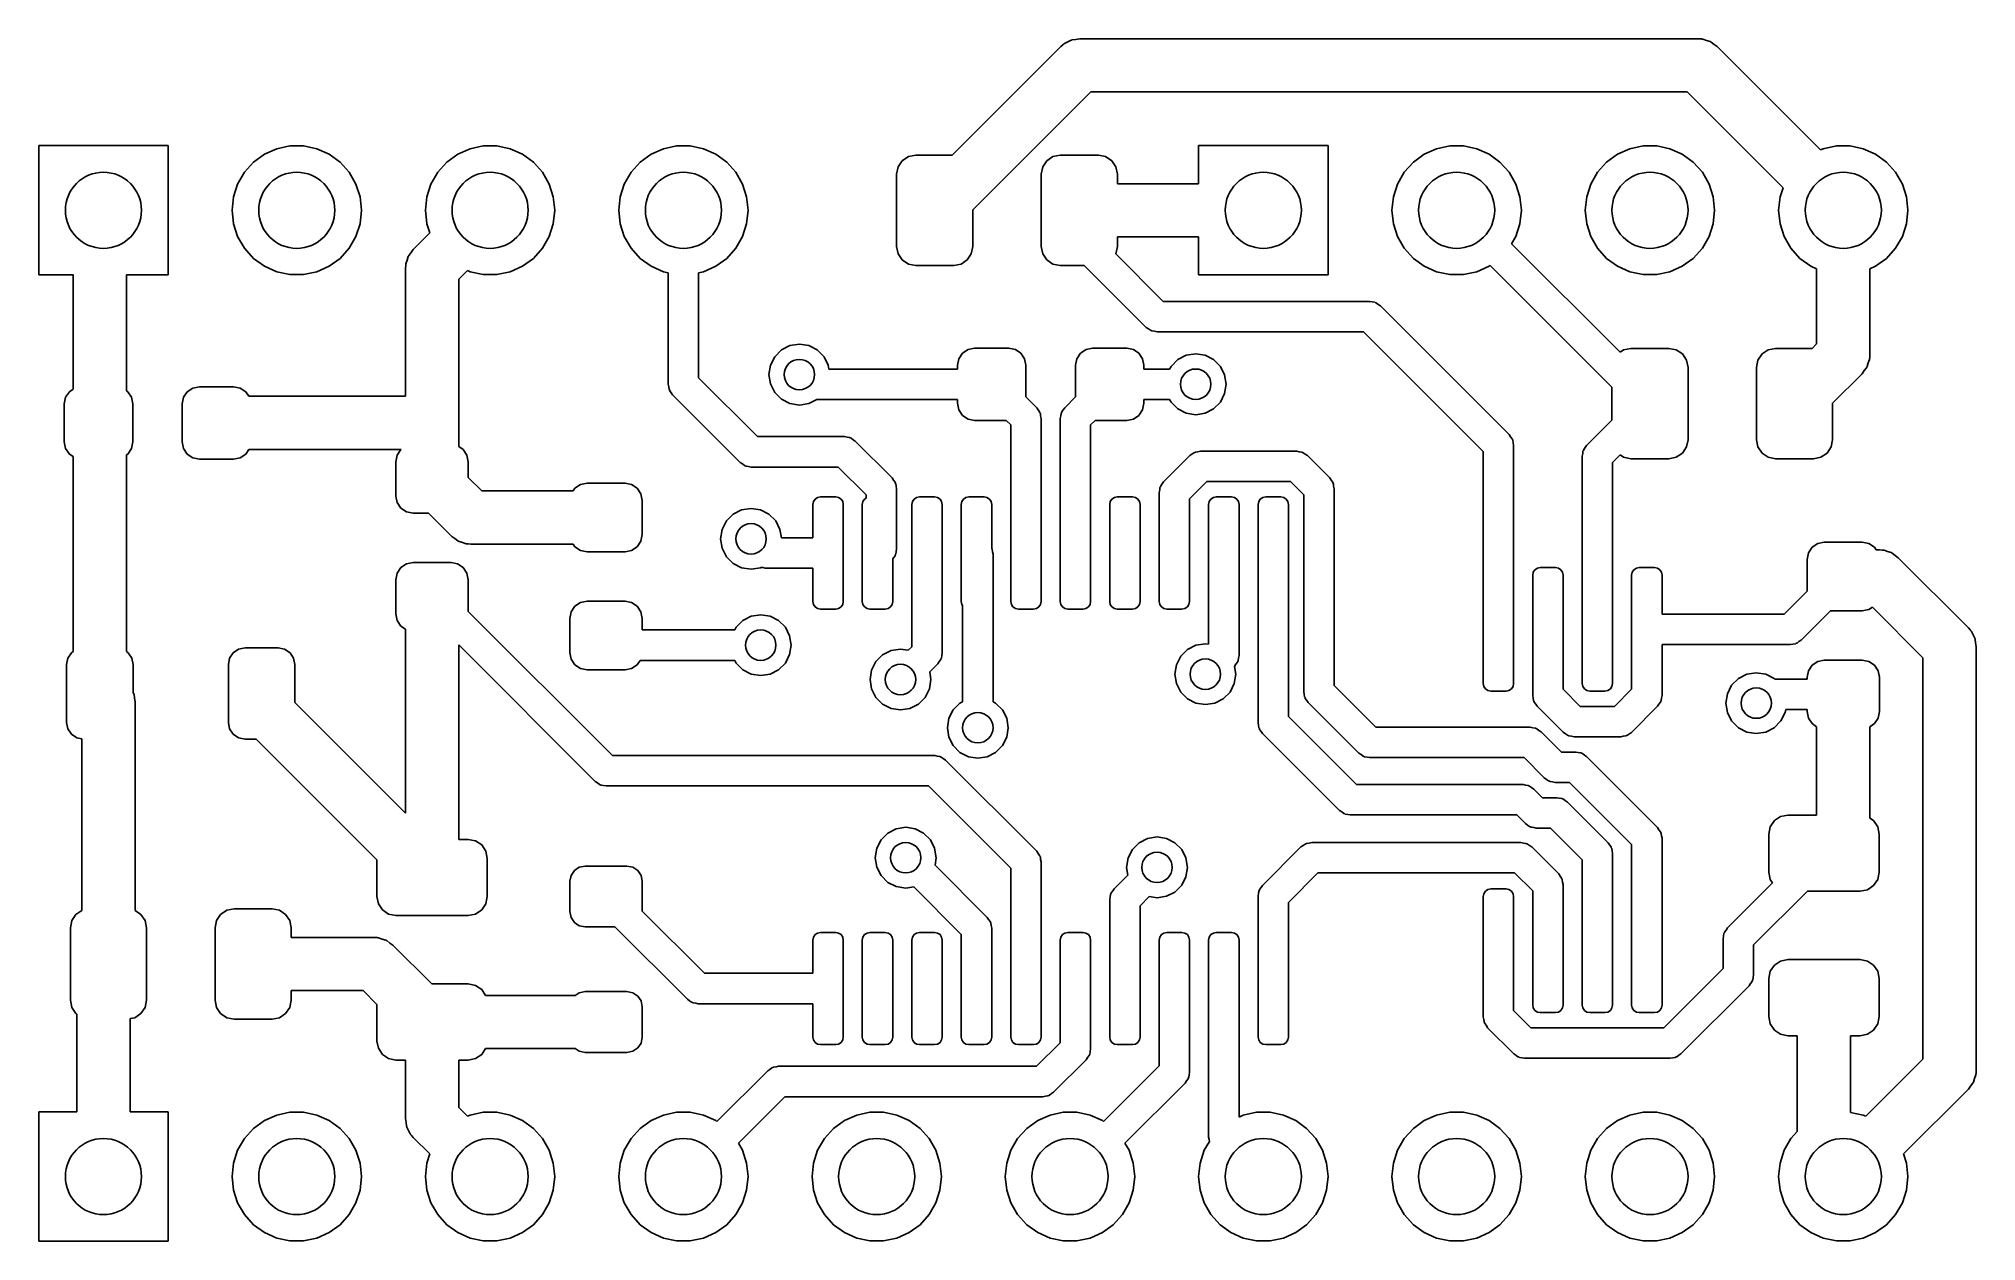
# Model space of a CAD drawing. Extents: x 133.8 to 159.2, y -107.5 to -91.7.
import ezdxf

# ---------------------------------------------------------------- set-up
doc = ezdxf.new("R2010")
doc.units = 0
doc.layers.add('BLACK', color=7, linetype='CONTINUOUS')

msp = doc.modelspace()

# ---------------------------------------------------------------- linework, layer by layer
at = {"layer": 'BLACK', "linetype": 'CONTINUOUS'}
for p, q in [((145.772, -93.255), (147.2, -91.8275)), ((147.2, -91.8275), (147.227, -91.8045)), ((147.227, -91.8045), (147.232, -91.7984)), ((147.232, -91.7984), (147.237, -91.796)), ((147.237, -91.796), (147.246, -91.7886)), ((147.246, -91.7886), (147.29, -91.7673)), ((147.29, -91.7673), (147.334, -91.7439)), ((147.334, -91.7439), (147.342, -91.7425)), ((147.342, -91.7425), (147.349, -91.7389)), ((147.349, -91.7389), (147.398, -91.7331)), ((147.398, -91.7331), (147.447, -91.725)), ((147.447, -91.725), (155.575, -91.725)), ((155.575, -91.725), (155.611, -91.7281)), ((155.611, -91.7281), (155.619, -91.7278)), ((155.619, -91.7278), (155.624, -91.7292)), ((155.624, -91.7292), (155.635, -91.7302)), ((155.635, -91.7302), (155.682, -91.7466)), ((155.682, -91.7466), (155.729, -91.7607)), ((155.729, -91.7607), (155.736, -91.7655)), ((155.736, -91.7655), (155.744, -91.7683)), ((155.744, -91.7683), (155.782, -91.7988)), ((155.782, -91.7988), (155.822, -91.8275)), ((155.822, -91.8275), (157.182, -93.1872)), ((147.592, -92.425), (146.042, -93.975)), ((155.43, -92.425), (147.592, -92.425)), ((156.688, -93.6827), (155.43, -92.425)), ((133.77, -94.83), (133.77, -93.13)), ((133.77, -93.13), (135.47, -93.13)), ((135.47, -93.13), (135.47, -94.83)), ((136.735, -93.2439), (136.897, -93.1716)), ((136.897, -93.1716), (137.071, -93.1347)), ((137.071, -93.1347), (137.249, -93.1347)), ((137.249, -93.1347), (137.423, -93.1716)), ((137.423, -93.1716), (137.585, -93.2439)), ((139.275, -93.2439), (139.437, -93.1716)), ((139.437, -93.1716), (139.611, -93.1347)), ((139.611, -93.1347), (139.789, -93.1347)), ((139.789, -93.1347), (139.963, -93.1716)), ((139.963, -93.1716), (140.125, -93.2439)), ((141.815, -93.2439), (141.977, -93.1716)), ((141.977, -93.1716), (142.151, -93.1347)), ((142.151, -93.1347), (142.329, -93.1347)), ((142.329, -93.1347), (142.503, -93.1716)), ((142.503, -93.1716), (142.665, -93.2439)), ((149.01, -93.63), (149.01, -93.13)), ((149.01, -93.13), (150.71, -93.13)), ((150.71, -93.13), (150.71, -94.83)), ((151.975, -93.2439), (152.137, -93.1716)), ((152.137, -93.1716), (152.311, -93.1347)), ((152.311, -93.1347), (152.489, -93.1347)), ((152.489, -93.1347), (152.663, -93.1716)), ((152.663, -93.1716), (152.825, -93.2439)), ((154.515, -93.2439), (154.677, -93.1716)), ((154.677, -93.1716), (154.851, -93.1347)), ((154.851, -93.1347), (155.029, -93.1347)), ((155.029, -93.1347), (155.203, -93.1716)), ((155.203, -93.1716), (155.365, -93.2439)), ((157.182, -93.1872), (157.217, -93.1716)), ((157.217, -93.1716), (157.391, -93.1347)), ((157.391, -93.1347), (157.569, -93.1347)), ((157.569, -93.1347), (157.743, -93.1716)), ((157.743, -93.1716), (157.905, -93.2439)), ((136.472, -93.4804), (136.591, -93.3483)), ((136.591, -93.3483), (136.735, -93.2439)), ((137.585, -93.2439), (137.729, -93.3483)), ((137.729, -93.3483), (137.848, -93.4804)), ((139.012, -93.4804), (139.131, -93.3483)), ((139.131, -93.3483), (139.275, -93.2439)), ((140.125, -93.2439), (140.269, -93.3483)), ((140.269, -93.3483), (140.388, -93.4804)), ((141.552, -93.4804), (141.671, -93.3483)), ((141.671, -93.3483), (141.815, -93.2439)), ((142.665, -93.2439), (142.809, -93.3483)), ((142.809, -93.3483), (142.928, -93.4804)), ((145.042, -93.505), (145.061, -93.4093)), ((145.061, -93.4093), (145.115, -93.3282)), ((145.115, -93.3282), (145.196, -93.274)), ((145.196, -93.274), (145.292, -93.255)), ((145.292, -93.255), (145.772, -93.255)), ((146.942, -93.505), (146.961, -93.4093)), ((146.961, -93.4093), (147.015, -93.3282)), ((147.015, -93.3282), (147.096, -93.274)), ((147.096, -93.274), (147.192, -93.255)), ((147.192, -93.255), (147.692, -93.255)), ((147.692, -93.255), (147.788, -93.274)), ((147.788, -93.274), (147.869, -93.3282)), ((147.869, -93.3282), (147.923, -93.4093)), ((147.923, -93.4093), (147.942, -93.505)), ((151.712, -93.4804), (151.831, -93.3483)), ((151.831, -93.3483), (151.975, -93.2439)), ((152.825, -93.2439), (152.969, -93.3483)), ((152.969, -93.3483), (153.088, -93.4804)), ((154.252, -93.4804), (154.371, -93.3483)), ((154.371, -93.3483), (154.515, -93.2439)), ((155.365, -93.2439), (155.509, -93.3483)), ((155.509, -93.3483), (155.628, -93.4804)), ((157.905, -93.2439), (158.049, -93.3483)), ((158.049, -93.3483), (158.168, -93.4804)), ((136.329, -93.8033), (136.383, -93.6343)), ((136.383, -93.6343), (136.472, -93.4804)), ((137.848, -93.4804), (137.937, -93.6343)), ((137.937, -93.6343), (137.991, -93.8033)), ((138.869, -93.8033), (138.923, -93.6343)), ((138.923, -93.6343), (139.012, -93.4804)), ((140.388, -93.4804), (140.477, -93.6343)), ((140.477, -93.6343), (140.531, -93.8033)), ((141.409, -93.8033), (141.463, -93.6343)), ((141.463, -93.6343), (141.552, -93.4804)), ((142.928, -93.4804), (143.017, -93.6343)), ((143.017, -93.6343), (143.071, -93.8033)), ((145.042, -94.455), (145.042, -93.505)), ((146.942, -94.455), (146.942, -93.505)), ((147.942, -93.505), (147.942, -93.63)), ((147.942, -93.63), (149.01, -93.63)), ((151.569, -93.8033), (151.623, -93.6343)), ((151.623, -93.6343), (151.712, -93.4804)), ((153.088, -93.4804), (153.177, -93.6343)), ((153.177, -93.6343), (153.231, -93.8033)), ((154.109, -93.8033), (154.163, -93.6343)), ((154.163, -93.6343), (154.252, -93.4804)), ((155.628, -93.4804), (155.717, -93.6343)), ((155.717, -93.6343), (155.771, -93.8033)), ((158.168, -93.4804), (158.257, -93.6343)), ((158.257, -93.6343), (158.311, -93.8033)), ((136.31, -93.98), (136.329, -93.8033)), ((137.991, -93.8033), (138.01, -93.98)), ((138.85, -93.98), (138.869, -93.8033)), ((140.531, -93.8033), (140.55, -93.98)), ((141.39, -93.98), (141.409, -93.8033)), ((143.071, -93.8033), (143.09, -93.98)), ((151.55, -93.98), (151.569, -93.8033)), ((153.231, -93.8033), (153.25, -93.98)), ((154.09, -93.98), (154.109, -93.8033)), ((155.771, -93.8033), (155.79, -93.98)), ((156.63, -93.98), (156.649, -93.8033)), ((156.649, -93.8033), (156.688, -93.6827)), ((158.311, -93.8033), (158.33, -93.98)), ((136.329, -94.1567), (136.31, -93.98)), ((136.383, -94.3257), (136.329, -94.1567)), ((137.991, -94.1567), (137.937, -94.3257)), ((138.01, -93.98), (137.991, -94.1567)), ((138.869, -94.1567), (138.85, -93.98)), ((138.908, -94.2773), (138.869, -94.1567)), ((140.531, -94.1567), (140.477, -94.3257)), ((140.55, -93.98), (140.531, -94.1567)), ((141.409, -94.1567), (141.39, -93.98)), ((141.463, -94.3257), (141.409, -94.1567)), ((143.071, -94.1567), (143.017, -94.3257)), ((143.09, -93.98), (143.071, -94.1567)), ((146.042, -93.975), (146.042, -94.455)), ((151.569, -94.1567), (151.55, -93.98)), ((151.623, -94.3257), (151.569, -94.1567)), ((153.231, -94.1567), (153.177, -94.3257)), ((153.25, -93.98), (153.231, -94.1567)), ((154.109, -94.1567), (154.09, -93.98)), ((154.163, -94.3257), (154.109, -94.1567)), ((155.771, -94.1567), (155.717, -94.3257)), ((155.79, -93.98), (155.771, -94.1567)), ((156.649, -94.1567), (156.63, -93.98)), ((156.703, -94.3257), (156.649, -94.1567)), ((158.311, -94.1567), (158.257, -94.3257)), ((158.33, -93.98), (158.311, -94.1567)), ((136.472, -94.4796), (136.383, -94.3257)), ((137.937, -94.3257), (137.848, -94.4796)), ((138.691, -94.4945), (138.908, -94.2773)), ((140.477, -94.3257), (140.388, -94.4796)), ((141.552, -94.4796), (141.463, -94.3257)), ((143.017, -94.3257), (142.928, -94.4796)), ((149.01, -94.33), (147.942, -94.33)), ((147.942, -94.33), (147.942, -94.455)), ((149.01, -94.83), (149.01, -94.33)), ((151.712, -94.4796), (151.623, -94.3257)), ((153.177, -94.3257), (153.122, -94.4195)), ((153.122, -94.4195), (154.548, -95.8451)), ((154.252, -94.4796), (154.163, -94.3257)), ((155.717, -94.3257), (155.628, -94.4796)), ((156.792, -94.4796), (156.703, -94.3257)), ((158.257, -94.3257), (158.168, -94.4796)), ((136.591, -94.6117), (136.472, -94.4796)), ((136.735, -94.7161), (136.591, -94.6117)), ((137.729, -94.6117), (137.585, -94.7161)), ((137.848, -94.4796), (137.729, -94.6117)), ((138.591, -94.6981), (138.592, -94.6932)), ((138.591, -94.7064), (138.591, -94.6981)), ((138.592, -94.6932), (138.593, -94.6818)), ((138.593, -94.6818), (138.61, -94.6353)), ((138.61, -94.6353), (138.624, -94.588)), ((138.624, -94.588), (138.629, -94.5812)), ((138.629, -94.5812), (138.631, -94.5734)), ((138.631, -94.5734), (138.662, -94.5346)), ((138.662, -94.5346), (138.691, -94.4945)), ((140.269, -94.6117), (140.125, -94.7161)), ((140.388, -94.4796), (140.269, -94.6117)), ((141.671, -94.6117), (141.552, -94.4796)), ((141.815, -94.7161), (141.671, -94.6117)), ((142.809, -94.6117), (142.665, -94.7161)), ((142.928, -94.4796), (142.809, -94.6117)), ((145.061, -94.5507), (145.042, -94.455)), ((145.115, -94.6318), (145.061, -94.5507)), ((145.196, -94.686), (145.115, -94.6318)), ((145.292, -94.705), (145.196, -94.686)), ((145.888, -94.686), (145.792, -94.705)), ((145.969, -94.6318), (145.888, -94.686)), ((146.023, -94.5507), (145.969, -94.6318)), ((146.042, -94.455), (146.023, -94.5507)), ((146.961, -94.5507), (146.942, -94.455)), ((147.015, -94.6318), (146.961, -94.5507)), ((147.096, -94.686), (147.015, -94.6318)), ((147.192, -94.705), (147.096, -94.686)), ((147.923, -94.5507), (147.922, -94.5527)), ((147.922, -94.5527), (148.546, -95.177)), ((147.942, -94.455), (147.923, -94.5507)), ((151.831, -94.6117), (151.712, -94.4796)), ((151.975, -94.7161), (151.831, -94.6117)), ((154.371, -94.6117), (154.252, -94.4796)), ((154.515, -94.7161), (154.371, -94.6117)), ((155.509, -94.6117), (155.365, -94.7161)), ((155.628, -94.4796), (155.509, -94.6117)), ((156.911, -94.6117), (156.792, -94.4796)), ((157.055, -94.7161), (156.911, -94.6117)), ((158.049, -94.6117), (157.905, -94.7161)), ((158.168, -94.4796), (158.049, -94.6117)), ((134.224, -94.83), (133.77, -94.83)), ((134.224, -96.3306), (134.224, -94.83)), ((135.47, -94.83), (134.923, -94.83)), ((134.923, -94.83), (134.923, -96.3537)), ((136.897, -94.7884), (136.735, -94.7161)), ((137.071, -94.8253), (136.897, -94.7884)), ((137.249, -94.8253), (137.071, -94.8253)), ((137.423, -94.7884), (137.249, -94.8253)), ((137.585, -94.7161), (137.423, -94.7884)), ((138.588, -94.742), (138.591, -94.7064)), ((138.588, -96.424), (138.588, -94.742)), ((139.402, -94.7728), (139.288, -94.887)), ((139.288, -94.887), (139.288, -97.0864)), ((139.437, -94.7884), (139.402, -94.7728)), ((139.611, -94.8253), (139.437, -94.7884)), ((139.789, -94.8253), (139.611, -94.8253)), ((139.963, -94.7884), (139.789, -94.8253)), ((140.125, -94.7161), (139.963, -94.7884)), ((141.977, -94.7884), (141.815, -94.7161)), ((142.04, -94.8017), (141.977, -94.7884)), ((142.04, -96.266), (142.04, -94.8017)), ((142.503, -94.7884), (142.44, -94.8017)), ((142.44, -94.8017), (142.44, -96.1832)), ((142.665, -94.7161), (142.503, -94.7884)), ((145.792, -94.705), (145.292, -94.705)), ((147.508, -94.705), (147.192, -94.705)), ((148.322, -95.5184), (147.508, -94.705)), ((150.71, -94.83), (149.01, -94.83)), ((152.137, -94.7884), (151.975, -94.7161)), ((152.311, -94.8253), (152.137, -94.7884)), ((152.489, -94.8253), (152.311, -94.8253)), ((152.663, -94.7884), (152.489, -94.8253)), ((152.825, -94.7161), (152.663, -94.7884)), ((152.841, -94.7042), (152.825, -94.7161)), ((154.44, -96.3028), (152.841, -94.7042)), ((154.677, -94.7884), (154.515, -94.7161)), ((154.851, -94.8253), (154.677, -94.7884)), ((155.029, -94.8253), (154.851, -94.8253)), ((155.203, -94.7884), (155.029, -94.8253)), ((155.365, -94.7161), (155.203, -94.7884)), ((157.13, -94.7495), (157.055, -94.7161)), ((157.13, -95.735), (157.13, -94.7495)), ((157.905, -94.7161), (157.83, -94.7495)), ((157.83, -94.7495), (157.83, -95.88)), ((148.546, -95.177), (151.257, -95.177)), ((151.257, -95.177), (151.29, -95.1845)), ((151.29, -95.1845), (151.323, -95.1882)), ((151.323, -95.1882), (151.333, -95.1944)), ((151.333, -95.1944), (151.344, -95.1969)), ((151.344, -95.1969), (151.37, -95.2178)), ((151.37, -95.2178), (151.398, -95.2356)), ((151.398, -95.2356), (153.091, -96.9278)), ((148.35, -95.5362), (148.322, -95.5184)), ((148.376, -95.5571), (148.35, -95.5362)), ((148.387, -95.5596), (148.376, -95.5571)), ((148.397, -95.5658), (148.387, -95.5596)), ((148.43, -95.5695), (148.397, -95.5658)), ((148.463, -95.577), (148.43, -95.5695)), ((151.174, -95.577), (148.463, -95.577)), ((152.749, -97.1518), (151.174, -95.577)), ((143.384, -96.0154), (143.44, -95.9039)), ((143.44, -95.9039), (143.529, -95.8154)), ((143.529, -95.8154), (143.64, -95.7586)), ((143.64, -95.7586), (143.764, -95.739)), ((143.764, -95.739), (143.888, -95.7586)), ((143.888, -95.7586), (143.999, -95.8154)), ((143.999, -95.8154), (144.088, -95.9039)), ((144.088, -95.9039), (144.144, -96.0154)), ((145.841, -96.016), (145.858, -95.9299)), ((145.858, -95.9299), (145.907, -95.8569)), ((145.907, -95.8569), (145.98, -95.8081)), ((145.98, -95.8081), (146.066, -95.791)), ((146.066, -95.791), (146.516, -95.791)), ((146.516, -95.791), (146.602, -95.8081)), ((146.602, -95.8081), (146.675, -95.8569)), ((146.675, -95.8569), (146.724, -95.9299)), ((146.724, -95.9299), (146.741, -96.016)), ((147.391, -96.016), (147.408, -95.9299)), ((147.408, -95.9299), (147.457, -95.8569)), ((147.457, -95.8569), (147.53, -95.8081)), ((147.53, -95.8081), (147.616, -95.791)), ((147.616, -95.791), (148.066, -95.791)), ((148.066, -95.791), (148.152, -95.8081)), ((148.152, -95.8081), (148.225, -95.8569)), ((148.225, -95.8569), (148.274, -95.9299)), ((148.274, -95.9299), (148.291, -96.016)), ((148.647, -96.0309), (148.736, -95.9424)), ((148.736, -95.9424), (148.847, -95.8856)), ((148.847, -95.8856), (148.971, -95.866)), ((148.971, -95.866), (149.095, -95.8856)), ((149.095, -95.8856), (149.206, -95.9424)), ((149.206, -95.9424), (149.295, -96.0309)), ((154.548, -95.8451), (154.594, -95.814)), ((154.594, -95.814), (154.69, -95.795)), ((154.69, -95.795), (155.19, -95.795)), ((155.19, -95.795), (155.286, -95.814)), ((155.286, -95.814), (155.367, -95.8682)), ((155.367, -95.8682), (155.421, -95.9493)), ((155.421, -95.9493), (155.44, -96.045)), ((156.34, -96.045), (156.359, -95.9493)), ((156.359, -95.9493), (156.413, -95.8682)), ((156.413, -95.8682), (156.494, -95.814)), ((156.494, -95.814), (156.59, -95.795)), ((156.59, -95.795), (157.07, -95.795)), ((157.07, -95.795), (157.13, -95.735)), ((157.825, -95.9402), (157.808, -95.9867)), ((157.826, -95.9288), (157.825, -95.9402)), ((157.827, -95.9239), (157.826, -95.9288)), ((157.83, -95.88), (157.827, -95.9156)), ((157.827, -95.9156), (157.827, -95.9239)), ((142.44, -96.1832), (143.212, -96.955)), ((143.364, -96.139), (143.384, -96.0154)), ((143.384, -96.2626), (143.364, -96.139)), ((144.144, -96.0154), (144.152, -96.066)), ((144.152, -96.066), (145.841, -96.066)), ((145.841, -96.066), (145.841, -96.016)), ((146.741, -96.016), (146.741, -96.4332)), ((147.391, -96.4332), (147.391, -96.016)), ((148.291, -96.016), (148.291, -96.066)), ((148.291, -96.066), (148.629, -96.066)), ((148.629, -96.066), (148.647, -96.0309)), ((149.295, -96.0309), (149.351, -96.1424)), ((149.351, -96.1424), (149.371, -96.266)), ((155.44, -96.045), (155.44, -96.995)), ((156.34, -96.995), (156.34, -96.045)), ((157.727, -96.1275), (157.34, -96.515)), ((157.756, -96.0873), (157.727, -96.1275)), ((157.787, -96.0486), (157.756, -96.0873)), ((157.789, -96.0408), (157.787, -96.0486)), ((157.794, -96.034), (157.789, -96.0408)), ((157.808, -95.9867), (157.794, -96.034)), ((134.106, -96.524), (134.123, -96.4379)), ((134.123, -96.4379), (134.172, -96.3649)), ((134.172, -96.3649), (134.224, -96.3306)), ((134.923, -96.3537), (134.94, -96.3649)), ((134.94, -96.3649), (134.989, -96.4379)), ((134.989, -96.4379), (135.006, -96.524)), ((135.656, -96.524), (135.673, -96.4379)), ((135.673, -96.4379), (135.722, -96.3649)), ((135.722, -96.3649), (135.795, -96.3161)), ((135.795, -96.3161), (135.881, -96.299)), ((135.881, -96.299), (136.331, -96.299)), ((136.331, -96.299), (136.417, -96.3161)), ((136.417, -96.3161), (136.49, -96.3649)), ((136.49, -96.3649), (136.53, -96.424)), ((136.53, -96.424), (138.588, -96.424)), ((142.047, -96.2986), (142.04, -96.266)), ((142.051, -96.3318), (142.047, -96.2986)), ((142.057, -96.3415), (142.051, -96.3318)), ((142.06, -96.3527), (142.057, -96.3415)), ((142.081, -96.3789), (142.06, -96.3527)), ((142.098, -96.4072), (142.081, -96.3789)), ((142.988, -97.2964), (142.098, -96.4072)), ((143.44, -96.3741), (143.384, -96.2626)), ((143.529, -96.4626), (143.44, -96.3741)), ((143.64, -96.5194), (143.529, -96.4626)), ((143.992, -96.466), (143.888, -96.5194)), ((145.841, -96.466), (143.992, -96.466)), ((145.841, -96.516), (145.841, -96.466)), ((146.741, -96.4332), (146.883, -96.5748)), ((147.25, -96.5746), (147.391, -96.4332)), ((148.629, -96.466), (148.291, -96.466)), ((148.291, -96.466), (148.291, -96.516)), ((148.647, -96.5011), (148.629, -96.466)), ((149.351, -96.3896), (149.295, -96.5011)), ((149.371, -96.266), (149.351, -96.3896)), ((154.44, -96.7372), (154.44, -96.3028)), ((134.106, -97.024), (134.106, -96.524)), ((135.006, -96.524), (135.006, -97.024)), ((135.656, -97.024), (135.656, -96.524)), ((143.764, -96.539), (143.64, -96.5194)), ((143.888, -96.5194), (143.764, -96.539)), ((145.858, -96.6021), (145.841, -96.516)), ((145.907, -96.6751), (145.858, -96.6021)), ((145.98, -96.7239), (145.907, -96.6751)), ((146.066, -96.741), (145.98, -96.7239)), ((146.883, -96.5748), (146.9, -96.6031)), ((146.9, -96.6031), (146.921, -96.6293)), ((146.921, -96.6293), (146.924, -96.6405)), ((146.924, -96.6405), (146.93, -96.6502)), ((146.93, -96.6502), (146.934, -96.6834)), ((146.934, -96.6834), (146.941, -96.716)), ((146.941, -96.716), (146.941, -99.121)), ((147.191, -96.7157), (147.198, -96.6831)), ((147.191, -99.121), (147.191, -96.7157)), ((147.198, -96.6831), (147.202, -96.6499)), ((147.202, -96.6499), (147.208, -96.6402)), ((147.208, -96.6402), (147.211, -96.629)), ((147.211, -96.629), (147.232, -96.6029)), ((147.232, -96.6029), (147.25, -96.5746)), ((148.152, -96.7239), (148.066, -96.741)), ((148.225, -96.6751), (148.152, -96.7239)), ((148.274, -96.6021), (148.225, -96.6751)), ((148.291, -96.516), (148.274, -96.6021)), ((148.736, -96.5896), (148.647, -96.5011)), ((148.847, -96.6464), (148.736, -96.5896)), ((148.971, -96.666), (148.847, -96.6464)), ((149.095, -96.6464), (148.971, -96.666)), ((149.206, -96.5896), (149.095, -96.6464)), ((149.295, -96.5011), (149.206, -96.5896)), ((157.34, -96.515), (157.34, -96.995)), ((143.212, -96.955), (144.357, -96.955)), ((144.357, -96.955), (144.39, -96.9625)), ((144.39, -96.9625), (144.423, -96.9662)), ((144.423, -96.9662), (144.433, -96.9724)), ((144.433, -96.9724), (144.444, -96.9749)), ((144.444, -96.9749), (144.47, -96.9958)), ((146.483, -96.741), (146.066, -96.741)), ((146.541, -96.7988), (146.483, -96.741)), ((146.541, -99.121), (146.541, -96.7988)), ((147.649, -96.741), (147.591, -96.7988)), ((147.591, -96.7988), (147.591, -99.121)), ((148.066, -96.741), (147.649, -96.741)), ((153.091, -96.9278), (153.108, -96.9561)), ((153.108, -96.9561), (153.129, -96.9823)), ((153.129, -96.9823), (153.132, -96.9935)), ((154.108, -97.0696), (154.44, -96.7372)), ((134.123, -97.1101), (134.106, -97.024)), ((134.172, -97.1831), (134.123, -97.1101)), ((134.224, -97.2174), (134.172, -97.1831)), ((134.224, -99.7784), (134.224, -97.2174)), ((134.94, -97.1831), (134.923, -97.1943)), ((134.923, -97.1943), (134.923, -99.7784)), ((134.989, -97.1101), (134.94, -97.1831)), ((135.006, -97.024), (134.989, -97.1101)), ((135.673, -97.1101), (135.656, -97.024)), ((135.722, -97.1831), (135.673, -97.1101)), ((135.795, -97.2319), (135.722, -97.1831)), ((135.881, -97.249), (135.795, -97.2319)), ((136.417, -97.2319), (136.331, -97.249)), ((136.49, -97.1831), (136.417, -97.2319)), ((136.53, -97.124), (136.49, -97.1831)), ((138.532, -97.124), (136.53, -97.124)), ((138.463, -97.285), (138.48, -97.1989)), ((138.48, -97.1989), (138.529, -97.1259)), ((138.529, -97.1259), (138.532, -97.124)), ((139.288, -97.0864), (139.347, -97.1259)), ((139.347, -97.1259), (139.396, -97.1989)), ((139.396, -97.1989), (139.413, -97.285)), ((144.47, -96.9958), (144.499, -97.0136)), ((144.499, -97.0136), (144.983, -97.4977)), ((148.55, -97.5475), (148.893, -97.2043)), ((148.893, -97.2043), (148.921, -97.1866)), ((148.921, -97.1866), (148.947, -97.1658)), ((148.947, -97.1658), (148.958, -97.1632)), ((148.958, -97.1632), (148.968, -97.1571)), ((148.968, -97.1571), (149.001, -97.1534)), ((149.001, -97.1534), (149.034, -97.146)), ((149.034, -97.146), (150.298, -97.146)), ((150.298, -97.146), (150.331, -97.1535)), ((150.331, -97.1535), (150.364, -97.1572)), ((150.364, -97.1572), (150.374, -97.1633)), ((150.374, -97.1633), (150.385, -97.1659)), ((150.385, -97.1659), (150.411, -97.1868)), ((150.411, -97.1868), (150.44, -97.2046)), ((150.44, -97.2046), (150.733, -97.4977)), ((152.749, -100.2), (152.749, -97.1518)), ((153.132, -96.9935), (153.138, -97.0032)), ((153.138, -97.0032), (153.142, -97.0364)), ((153.142, -97.0364), (153.149, -97.069)), ((153.149, -97.069), (153.149, -100.2)), ((154.049, -97.2107), (154.056, -97.1781)), ((154.049, -100.2), (154.049, -97.2107)), ((154.056, -97.1781), (154.06, -97.1449)), ((154.06, -97.1449), (154.066, -97.1352)), ((154.066, -97.1352), (154.069, -97.124)), ((154.069, -97.124), (154.09, -97.0979)), ((154.09, -97.0979), (154.108, -97.0696)), ((154.548, -97.1949), (154.449, -97.2938)), ((154.594, -97.226), (154.548, -97.1949)), ((154.69, -97.245), (154.594, -97.226)), ((155.19, -97.245), (154.69, -97.245)), ((155.286, -97.226), (155.19, -97.245)), ((155.367, -97.1718), (155.286, -97.226)), ((155.421, -97.0907), (155.367, -97.1718)), ((155.44, -96.995), (155.421, -97.0907)), ((156.359, -97.0907), (156.34, -96.995)), ((156.413, -97.1718), (156.359, -97.0907)), ((156.494, -97.226), (156.413, -97.1718)), ((156.59, -97.245), (156.494, -97.226)), ((157.09, -97.245), (156.59, -97.245)), ((157.186, -97.226), (157.09, -97.245)), ((157.267, -97.1718), (157.186, -97.226)), ((157.321, -97.0907), (157.267, -97.1718)), ((157.34, -96.995), (157.321, -97.0907)), ((136.331, -97.249), (135.881, -97.249)), ((138.463, -97.735), (138.463, -97.285)), ((139.413, -97.285), (139.413, -97.49)), ((139.413, -97.49), (139.591, -97.668)), ((143.016, -97.3142), (142.988, -97.2964)), ((143.042, -97.3351), (143.016, -97.3142)), ((143.053, -97.3376), (143.042, -97.3351)), ((143.063, -97.3438), (143.053, -97.3376)), ((143.096, -97.3475), (143.063, -97.3438)), ((143.129, -97.355), (143.096, -97.3475)), ((144.274, -97.355), (143.129, -97.355)), ((144.641, -97.7217), (144.274, -97.355)), ((144.983, -97.4977), (145, -97.526)), ((150.733, -97.4977), (150.75, -97.526)), ((154.449, -97.2938), (154.449, -100.2)), ((138.48, -97.8211), (138.463, -97.735)), ((139.591, -97.668), (140.792, -97.668)), ((140.792, -97.668), (140.815, -97.6339)), ((140.815, -97.6339), (140.888, -97.5851)), ((140.888, -97.5851), (140.974, -97.568)), ((140.974, -97.568), (141.474, -97.568)), ((141.474, -97.568), (141.56, -97.5851)), ((141.56, -97.5851), (141.633, -97.6339)), ((141.633, -97.6339), (141.682, -97.7069)), ((141.682, -97.7069), (141.699, -97.793)), ((143.97, -97.7753), (144.003, -97.7536)), ((144.003, -97.7536), (144.041, -97.746)), ((144.041, -97.746), (144.241, -97.746)), ((144.241, -97.746), (144.279, -97.7536)), ((144.279, -97.7536), (144.312, -97.7753)), ((144.641, -97.7615), (144.641, -97.7217)), ((145, -97.526), (145.021, -97.5522)), ((145.021, -97.5522), (145.024, -97.5634)), ((145.024, -97.5634), (145.03, -97.5731)), ((145.03, -97.5731), (145.034, -97.6063)), ((145.034, -97.6063), (145.041, -97.6389)), ((145.041, -97.6389), (145.041, -98.4339)), ((145.27, -97.7753), (145.303, -97.7536)), ((145.303, -97.7536), (145.341, -97.746)), ((145.341, -97.746), (145.541, -97.746)), ((145.541, -97.746), (145.579, -97.7536)), ((145.579, -97.7536), (145.612, -97.7753)), ((145.92, -97.7753), (145.953, -97.7536)), ((145.953, -97.7536), (145.991, -97.746)), ((145.991, -97.746), (146.191, -97.746)), ((146.191, -97.746), (146.229, -97.7536)), ((146.229, -97.7536), (146.262, -97.7753)), ((147.87, -97.7753), (147.903, -97.7536)), ((147.903, -97.7536), (147.941, -97.746)), ((147.941, -97.746), (148.141, -97.746)), ((148.141, -97.746), (148.179, -97.7536)), ((148.179, -97.7536), (148.212, -97.7753)), ((148.491, -97.6885), (148.498, -97.656)), ((148.491, -99.121), (148.491, -97.6885)), ((148.498, -97.656), (148.502, -97.6228)), ((148.502, -97.6228), (148.508, -97.613)), ((148.508, -97.613), (148.511, -97.6018)), ((148.511, -97.6018), (148.532, -97.5757)), ((148.532, -97.5757), (148.55, -97.5475)), ((149.117, -97.546), (148.891, -97.7717)), ((150.215, -97.546), (149.117, -97.546)), ((149.17, -97.7753), (149.203, -97.7536)), ((149.203, -97.7536), (149.241, -97.746)), ((149.241, -97.746), (149.441, -97.746)), ((149.441, -97.746), (149.479, -97.7536)), ((149.479, -97.7536), (149.512, -97.7753)), ((149.82, -97.7753), (149.853, -97.7536)), ((149.853, -97.7536), (149.891, -97.746)), ((149.891, -97.746), (150.091, -97.746)), ((150.091, -97.746), (150.129, -97.7536)), ((150.129, -97.7536), (150.162, -97.7753)), ((150.391, -97.7217), (150.215, -97.546)), ((150.391, -100.308), (150.391, -97.7217)), ((150.75, -97.526), (150.771, -97.5522)), ((150.771, -97.5522), (150.774, -97.5634)), ((150.774, -97.5634), (150.78, -97.5731)), ((150.78, -97.5731), (150.784, -97.6063)), ((150.784, -97.6063), (150.791, -97.6389)), ((150.791, -97.6389), (150.791, -100.226)), ((138.529, -97.8941), (138.48, -97.8211)), ((138.602, -97.9429), (138.529, -97.8941)), ((138.688, -97.96), (138.602, -97.9429)), ((138.893, -97.96), (138.688, -97.96)), ((139.199, -98.2655), (138.893, -97.96)), ((141.699, -97.793), (141.699, -98.243)), ((142.805, -98.0629), (142.894, -97.9744)), ((142.894, -97.9744), (143.005, -97.9176)), ((143.005, -97.9176), (143.129, -97.898)), ((143.129, -97.898), (143.253, -97.9176)), ((143.253, -97.9176), (143.364, -97.9744)), ((143.364, -97.9744), (143.453, -98.0629)), ((143.941, -97.846), (143.949, -97.8077)), ((143.941, -98.2835), (143.941, -97.846)), ((143.949, -97.8077), (143.97, -97.7753)), ((144.312, -97.7753), (144.333, -97.8077)), ((144.333, -97.8077), (144.341, -97.846)), ((144.341, -97.846), (144.341, -99.121)), ((144.591, -97.846), (144.599, -97.8077)), ((144.591, -99.121), (144.591, -97.846)), ((144.599, -97.8077), (144.62, -97.7753)), ((144.62, -97.7753), (144.641, -97.7615)), ((145.241, -97.846), (145.249, -97.8077)), ((145.241, -99.7156), (145.241, -97.846)), ((145.249, -97.8077), (145.27, -97.7753)), ((145.612, -97.7753), (145.633, -97.8077)), ((145.633, -97.8077), (145.641, -97.846)), ((145.641, -97.846), (145.641, -99.7988)), ((145.891, -97.846), (145.899, -97.8077)), ((145.891, -99.121), (145.891, -97.846)), ((145.899, -97.8077), (145.92, -97.7753)), ((146.262, -97.7753), (146.283, -97.8077)), ((146.283, -97.8077), (146.291, -97.846)), ((146.291, -97.846), (146.291, -98.4255)), ((147.841, -97.846), (147.849, -97.8077)), ((147.841, -99.121), (147.841, -97.846)), ((147.849, -97.8077), (147.87, -97.7753)), ((148.212, -97.7753), (148.233, -97.8077)), ((148.233, -97.8077), (148.241, -97.846)), ((148.241, -97.846), (148.241, -99.121)), ((148.891, -97.7717), (148.891, -99.121)), ((149.141, -97.846), (149.149, -97.8077)), ((149.141, -99.6828), (149.141, -97.846)), ((149.149, -97.8077), (149.17, -97.7753)), ((149.512, -97.7753), (149.533, -97.8077)), ((149.533, -97.8077), (149.541, -97.846)), ((149.541, -97.846), (149.541, -99.8333)), ((149.791, -97.846), (149.799, -97.8077)), ((149.791, -100.715), (149.791, -97.846)), ((149.799, -97.8077), (149.82, -97.7753)), ((150.162, -97.7753), (150.183, -97.8077)), ((150.183, -97.8077), (150.191, -97.846)), ((150.191, -97.846), (150.191, -100.632)), ((141.699, -98.243), (141.682, -98.3291)), ((142.729, -98.298), (142.749, -98.1744)), ((142.749, -98.1744), (142.805, -98.0629)), ((143.453, -98.0629), (143.509, -98.1744)), ((143.509, -98.1744), (143.527, -98.2835)), ((139.239, -98.2942), (139.199, -98.2655)), ((139.277, -98.3247), (139.239, -98.2942)), ((139.285, -98.3275), (139.277, -98.3247)), ((139.292, -98.3323), (139.285, -98.3275)), ((139.339, -98.3464), (139.292, -98.3323)), ((139.386, -98.3628), (139.339, -98.3464)), ((139.397, -98.3638), (139.386, -98.3628)), ((139.402, -98.3652), (139.397, -98.3638)), ((139.41, -98.3649), (139.402, -98.3652)), ((139.446, -98.368), (139.41, -98.3649)), ((140.792, -98.368), (139.446, -98.368)), ((140.815, -98.4021), (140.792, -98.368)), ((140.888, -98.4509), (140.815, -98.4021)), ((140.974, -98.468), (140.888, -98.4509)), ((141.474, -98.468), (140.974, -98.468)), ((141.56, -98.4509), (141.474, -98.468)), ((141.633, -98.4021), (141.56, -98.4509)), ((141.682, -98.3291), (141.633, -98.4021)), ((142.749, -98.4216), (142.729, -98.298)), ((142.805, -98.5331), (142.749, -98.4216)), ((143.527, -98.2835), (143.941, -98.2835)), ((145.024, -98.5093), (145.021, -98.5206)), ((145.03, -98.4996), (145.024, -98.5093)), ((145.034, -98.4664), (145.03, -98.4996)), ((145.041, -98.4339), (145.034, -98.4664)), ((146.291, -98.4255), (146.297, -98.4344)), ((146.297, -98.4344), (146.3, -98.4676)), ((146.3, -98.4676), (146.308, -98.5002)), ((146.308, -98.5002), (146.308, -100.439)), ((157.005, -98.568), (157.022, -98.4819)), ((157.022, -98.4819), (157.071, -98.4089)), ((157.071, -98.4089), (157.144, -98.3601)), ((157.144, -98.3601), (157.23, -98.343)), ((157.23, -98.343), (157.73, -98.343)), ((157.73, -98.343), (157.816, -98.3601)), ((157.816, -98.3601), (157.889, -98.4089)), ((157.889, -98.4089), (157.912, -98.443)), ((157.912, -98.443), (157.955, -98.443)), ((157.955, -98.443), (157.991, -98.4461)), ((157.991, -98.4461), (157.999, -98.4458)), ((157.999, -98.4458), (158.004, -98.4472)), ((158.004, -98.4472), (158.015, -98.4482)), ((158.015, -98.4482), (158.062, -98.4646)), ((158.062, -98.4646), (158.109, -98.4787)), ((158.109, -98.4787), (158.116, -98.4835)), ((158.116, -98.4835), (158.124, -98.4863)), ((158.124, -98.4863), (158.162, -98.5168)), ((158.162, -98.5168), (158.202, -98.5455)), ((138.463, -98.835), (138.48, -98.7489)), ((138.48, -98.7489), (138.529, -98.6759)), ((138.529, -98.6759), (138.602, -98.6271)), ((138.602, -98.6271), (138.688, -98.61)), ((138.688, -98.61), (139.188, -98.61)), ((139.188, -98.61), (139.274, -98.6271)), ((139.274, -98.6271), (139.347, -98.6759)), ((139.347, -98.6759), (139.396, -98.7489)), ((139.396, -98.7489), (139.413, -98.835)), ((142.894, -98.6216), (142.805, -98.5331)), ((143.005, -98.6784), (142.894, -98.6216)), ((143.129, -98.698), (143.005, -98.6784)), ((143.253, -98.6784), (143.129, -98.698)), ((143.262, -98.6738), (143.253, -98.6784)), ((143.282, -98.676), (143.262, -98.6738)), ((143.314, -98.6835), (143.282, -98.676)), ((143.941, -98.6835), (143.314, -98.6835)), ((143.941, -99.121), (143.941, -98.6835)), ((145, -98.5466), (144.991, -98.5613)), ((144.991, -98.5613), (144.991, -99.121)), ((145.021, -98.5206), (145, -98.5466)), ((153.399, -98.775), (153.407, -98.7367)), ((153.407, -98.7367), (153.428, -98.7043)), ((153.428, -98.7043), (153.461, -98.6826)), ((153.461, -98.6826), (153.499, -98.675)), ((153.499, -98.675), (153.699, -98.675)), ((153.699, -98.675), (153.737, -98.6826)), ((153.737, -98.6826), (153.77, -98.7043)), ((153.77, -98.7043), (153.791, -98.7367)), ((153.791, -98.7367), (153.799, -98.775)), ((154.699, -98.775), (154.707, -98.7367)), ((154.707, -98.7367), (154.728, -98.7043)), ((154.728, -98.7043), (154.761, -98.6826)), ((154.761, -98.6826), (154.799, -98.675)), ((154.799, -98.675), (154.999, -98.675)), ((154.999, -98.675), (155.037, -98.6826)), ((155.037, -98.6826), (155.07, -98.7043)), ((155.07, -98.7043), (155.091, -98.7367)), ((155.091, -98.7367), (155.099, -98.775)), ((157.005, -98.9852), (157.005, -98.568)), ((158.202, -98.5455), (159.124, -99.4675)), ((138.463, -99.285), (138.463, -98.835)), ((139.413, -98.835), (139.413, -99.2522)), ((153.399, -100.357), (153.399, -98.775)), ((153.799, -98.775), (153.799, -100.274)), ((154.699, -100.274), (154.699, -98.775)), ((155.099, -98.775), (155.099, -99.2875)), ((156.703, -99.2875), (157.005, -98.9852)), ((139.413, -99.2522), (141.307, -101.146)), ((140.749, -99.343), (140.766, -99.2569)), ((140.766, -99.2569), (140.815, -99.1839)), ((140.815, -99.1839), (140.888, -99.1351)), ((140.888, -99.1351), (140.974, -99.118)), ((140.974, -99.118), (141.474, -99.118)), ((141.474, -99.118), (141.56, -99.1351)), ((141.56, -99.1351), (141.633, -99.1839)), ((141.633, -99.1839), (141.682, -99.2569)), ((141.682, -99.2569), (141.699, -99.343)), ((143.949, -99.1593), (143.941, -99.121)), ((143.97, -99.1917), (143.949, -99.1593)), ((144.003, -99.2134), (143.97, -99.1917)), ((144.041, -99.221), (144.003, -99.2134)), ((144.241, -99.221), (144.041, -99.221)), ((144.279, -99.2134), (144.241, -99.221)), ((144.312, -99.1917), (144.279, -99.2134)), ((144.333, -99.1593), (144.312, -99.1917)), ((144.341, -99.121), (144.333, -99.1593)), ((144.599, -99.1593), (144.591, -99.121)), ((144.62, -99.1917), (144.599, -99.1593)), ((144.653, -99.2134), (144.62, -99.1917)), ((144.691, -99.221), (144.653, -99.2134)), ((144.891, -99.221), (144.691, -99.221)), ((144.929, -99.2134), (144.891, -99.221)), ((144.962, -99.1917), (144.929, -99.2134)), ((144.983, -99.1593), (144.962, -99.1917)), ((144.991, -99.121), (144.983, -99.1593)), ((145.899, -99.1593), (145.891, -99.121)), ((145.908, -99.1728), (145.899, -99.1593)), ((145.908, -100.439), (145.908, -99.1728)), ((146.549, -99.1593), (146.541, -99.121)), ((146.57, -99.1917), (146.549, -99.1593)), ((146.603, -99.2134), (146.57, -99.1917)), ((146.641, -99.221), (146.603, -99.2134)), ((146.841, -99.221), (146.641, -99.221)), ((146.879, -99.2134), (146.841, -99.221)), ((146.912, -99.1917), (146.879, -99.2134)), ((146.933, -99.1593), (146.912, -99.1917)), ((146.941, -99.121), (146.933, -99.1593)), ((147.199, -99.1593), (147.191, -99.121)), ((147.22, -99.1917), (147.199, -99.1593)), ((147.253, -99.2134), (147.22, -99.1917)), ((147.291, -99.221), (147.253, -99.2134)), ((147.491, -99.221), (147.291, -99.221)), ((147.529, -99.2134), (147.491, -99.221)), ((147.562, -99.1917), (147.529, -99.2134)), ((147.583, -99.1593), (147.562, -99.1917)), ((147.591, -99.121), (147.583, -99.1593)), ((147.849, -99.1593), (147.841, -99.121)), ((147.87, -99.1917), (147.849, -99.1593)), ((147.903, -99.2134), (147.87, -99.1917)), ((147.941, -99.221), (147.903, -99.2134)), ((148.141, -99.221), (147.941, -99.221)), ((148.179, -99.2134), (148.141, -99.221)), ((148.212, -99.1917), (148.179, -99.2134)), ((148.233, -99.1593), (148.212, -99.1917)), ((148.241, -99.121), (148.233, -99.1593)), ((148.499, -99.1593), (148.491, -99.121)), ((148.52, -99.1917), (148.499, -99.1593)), ((148.553, -99.2134), (148.52, -99.1917)), ((148.591, -99.221), (148.553, -99.2134)), ((148.791, -99.221), (148.591, -99.221)), ((148.829, -99.2134), (148.791, -99.221)), ((148.862, -99.1917), (148.829, -99.2134)), ((148.883, -99.1593), (148.862, -99.1917)), ((148.891, -99.121), (148.883, -99.1593)), ((157.313, -99.243), (156.927, -99.6292)), ((157.73, -99.243), (157.313, -99.243)), ((157.816, -99.2259), (157.73, -99.243)), ((157.862, -99.1951), (157.816, -99.2259)), ((158.527, -99.86), (157.862, -99.1951)), ((138.48, -99.3711), (138.463, -99.285)), ((138.529, -99.4441), (138.48, -99.3711)), ((138.588, -99.4836), (138.529, -99.4441)), ((138.588, -101.903), (138.588, -99.4836)), ((140.749, -99.793), (140.749, -99.343)), ((141.699, -99.343), (141.699, -99.495)), ((141.699, -99.495), (142.915, -99.495)), ((142.915, -99.495), (142.932, -99.4599)), ((142.932, -99.4599), (143.021, -99.3714)), ((143.021, -99.3714), (143.132, -99.3146)), ((143.132, -99.3146), (143.256, -99.295)), ((143.256, -99.295), (143.38, -99.3146)), ((143.38, -99.3146), (143.491, -99.3714)), ((143.491, -99.3714), (143.58, -99.4599)), ((143.58, -99.4599), (143.636, -99.5714)), ((155.099, -99.2875), (156.703, -99.2875)), ((159.124, -99.4675), (159.147, -99.4949)), ((159.147, -99.4949), (159.154, -99.5005)), ((159.154, -99.5005), (159.156, -99.505)), ((159.156, -99.505), (159.163, -99.5137)), ((159.163, -99.5137), (159.185, -99.5582)), ((134.2, -99.7941), (134.224, -99.7784)), ((134.923, -99.7784), (134.947, -99.7941)), ((136.325, -99.7941), (136.396, -99.7467)), ((136.396, -99.7467), (136.48, -99.73)), ((136.48, -99.73), (136.917, -99.73)), ((136.917, -99.73), (137.001, -99.7467)), ((137.001, -99.7467), (137.072, -99.7941)), ((141.083, -101.487), (139.288, -99.6928)), ((139.288, -99.6928), (139.288, -102.248)), ((143.636, -99.5714), (143.656, -99.695)), ((143.656, -99.695), (143.636, -99.8186)), ((144.857, -99.8235), (144.969, -99.7667)), ((144.969, -99.7667), (145.092, -99.7471)), ((145.092, -99.7471), (145.193, -99.7631)), ((145.193, -99.7631), (145.241, -99.7156)), ((148.774, -99.8409), (148.863, -99.7524)), ((148.863, -99.7524), (148.974, -99.6956)), ((148.974, -99.6956), (149.098, -99.676)), ((149.098, -99.676), (149.141, -99.6828)), ((156.785, -99.6875), (155.099, -99.6875)), ((155.099, -99.6875), (155.099, -100.357)), ((156.818, -99.6801), (156.785, -99.6875)), ((156.851, -99.6764), (156.818, -99.6801)), ((156.861, -99.6703), (156.851, -99.6764)), ((156.872, -99.6677), (156.861, -99.6703)), ((156.898, -99.6469), (156.872, -99.6677)), ((156.927, -99.6292), (156.898, -99.6469)), ((159.185, -99.5582), (159.208, -99.6016)), ((159.208, -99.6016), (159.209, -99.6098)), ((159.209, -99.6098), (159.213, -99.6174)), ((159.213, -99.6174), (159.219, -99.6663)), ((159.219, -99.6663), (159.227, -99.715)), ((159.227, -99.715), (159.227, -105.283)), ((134.136, -99.9487), (134.153, -99.865)), ((134.136, -100.711), (134.136, -99.9487)), ((134.153, -99.865), (134.2, -99.7941)), ((134.947, -99.7941), (134.994, -99.865)), ((134.994, -99.865), (135.011, -99.9487)), ((135.011, -99.9487), (135.011, -100.318)), ((136.261, -99.9487), (136.278, -99.865)), ((136.261, -100.711), (136.261, -99.9487)), ((136.278, -99.865), (136.325, -99.7941)), ((137.072, -99.7941), (137.119, -99.865)), ((137.119, -99.865), (137.136, -99.9487)), ((137.136, -99.9487), (137.136, -100.451)), ((140.766, -99.8791), (140.749, -99.793)), ((140.815, -99.9521), (140.766, -99.8791)), ((140.888, -100.001), (140.815, -99.9521)), ((140.974, -100.018), (140.888, -100.001)), ((141.474, -100.018), (140.974, -100.018)), ((141.56, -100.001), (141.474, -100.018)), ((141.633, -99.9521), (141.56, -100.001)), ((141.671, -99.895), (141.633, -99.9521)), ((142.915, -99.895), (141.671, -99.895)), ((142.932, -99.9301), (142.915, -99.895)), ((143.021, -100.019), (142.932, -99.9301)), ((143.132, -100.075), (143.021, -100.019)), ((143.491, -100.019), (143.38, -100.075)), ((143.58, -99.9301), (143.491, -100.019)), ((143.636, -99.8186), (143.58, -99.9301)), ((144.692, -100.147), (144.712, -100.024)), ((144.712, -100.024), (144.769, -99.912)), ((144.769, -99.912), (144.857, -99.8235)), ((145.582, -99.9398), (145.476, -100.046)), ((145.476, -100.046), (145.492, -100.147)), ((145.6, -99.9116), (145.582, -99.9398)), ((145.621, -99.8855), (145.6, -99.9116)), ((145.624, -99.8743), (145.621, -99.8855)), ((145.63, -99.8645), (145.624, -99.8743)), ((145.634, -99.8313), (145.63, -99.8645)), ((145.641, -99.7988), (145.634, -99.8313)), ((148.698, -100.076), (148.718, -99.9524)), ((148.718, -99.9524), (148.774, -99.8409)), ((149.5, -99.9461), (149.482, -99.9744)), ((149.482, -99.9744), (149.482, -99.9749)), ((149.482, -99.9749), (149.498, -100.076)), ((149.521, -99.92), (149.5, -99.9461)), ((149.524, -99.9088), (149.521, -99.92)), ((149.53, -99.8991), (149.524, -99.9088)), ((149.534, -99.8659), (149.53, -99.8991)), ((149.541, -99.8333), (149.534, -99.8659)), ((157.005, -100.118), (157.022, -100.032)), ((157.022, -100.032), (157.071, -99.9589)), ((157.071, -99.9589), (157.144, -99.9101)), ((157.144, -99.9101), (157.23, -99.893)), ((157.23, -99.893), (157.73, -99.893)), ((157.73, -99.893), (157.816, -99.9101)), ((157.816, -99.9101), (157.889, -99.9589)), ((157.889, -99.9589), (157.938, -100.032)), ((157.938, -100.032), (157.955, -100.118)), ((158.527, -105.138), (158.527, -99.86)), ((143.256, -100.095), (143.132, -100.075)), ((143.38, -100.075), (143.256, -100.095)), ((144.712, -100.271), (144.692, -100.147)), ((144.769, -100.382), (144.712, -100.271)), ((145.473, -100.271), (145.416, -100.382)), ((145.492, -100.147), (145.473, -100.271)), ((148.718, -100.2), (148.698, -100.076)), ((148.774, -100.311), (148.718, -100.2)), ((149.478, -100.2), (149.422, -100.311)), ((149.498, -100.076), (149.478, -100.2)), ((150.791, -100.226), (151.34, -100.774)), ((152.757, -100.238), (152.749, -100.2)), ((152.778, -100.271), (152.757, -100.238)), ((152.811, -100.292), (152.778, -100.271)), ((152.849, -100.3), (152.811, -100.292)), ((153.049, -100.3), (152.849, -100.3)), ((153.087, -100.292), (153.049, -100.3)), ((153.12, -100.271), (153.087, -100.292)), ((153.141, -100.238), (153.12, -100.271)), ((153.149, -100.2), (153.141, -100.238)), ((153.799, -100.274), (154.025, -100.5)), ((154.057, -100.238), (154.049, -100.2)), ((154.078, -100.271), (154.057, -100.238)), ((154.111, -100.292), (154.078, -100.271)), ((154.149, -100.3), (154.111, -100.292)), ((154.349, -100.3), (154.149, -100.3)), ((154.387, -100.292), (154.349, -100.3)), ((154.42, -100.271), (154.387, -100.292)), ((154.441, -100.238), (154.42, -100.271)), ((154.449, -100.2), (154.441, -100.238)), ((154.473, -100.5), (154.699, -100.274)), ((155.957, -100.333), (156.013, -100.222)), ((156.013, -100.222), (156.102, -100.133)), ((156.102, -100.133), (156.213, -100.077)), ((156.213, -100.077), (156.337, -100.057)), ((156.337, -100.057), (156.461, -100.077)), ((156.461, -100.077), (156.572, -100.133)), ((156.572, -100.133), (156.582, -100.143)), ((156.582, -100.143), (157.005, -100.143)), ((157.005, -100.143), (157.005, -100.118)), ((157.955, -100.118), (157.955, -100.568)), ((135.011, -100.318), (135.017, -100.329)), ((135.017, -100.329), (135.018, -100.337)), ((135.018, -100.337), (135.022, -100.345)), ((135.022, -100.345), (135.028, -100.394)), ((135.028, -100.394), (135.036, -100.442)), ((135.036, -100.442), (135.036, -103.183)), ((137.136, -100.451), (138.588, -101.903)), ((144.857, -100.471), (144.769, -100.382)), ((144.969, -100.528), (144.857, -100.471)), ((145.092, -100.547), (144.969, -100.528)), ((145.216, -100.528), (145.092, -100.547)), ((145.327, -100.471), (145.216, -100.528)), ((145.416, -100.382), (145.327, -100.471)), ((145.727, -100.657), (145.784, -100.545)), ((145.784, -100.545), (145.873, -100.457)), ((145.873, -100.457), (145.908, -100.439)), ((146.308, -100.439), (146.343, -100.457)), ((146.343, -100.457), (146.431, -100.545)), ((146.431, -100.545), (146.488, -100.657)), ((148.863, -100.4), (148.774, -100.311)), ((148.974, -100.456), (148.863, -100.4)), ((149.098, -100.476), (148.974, -100.456)), ((149.222, -100.456), (149.098, -100.476)), ((149.333, -100.4), (149.222, -100.456)), ((149.422, -100.311), (149.333, -100.4)), ((150.398, -100.341), (150.391, -100.308)), ((150.402, -100.374), (150.398, -100.341)), ((150.408, -100.384), (150.402, -100.374)), ((150.411, -100.395), (150.408, -100.384)), ((150.432, -100.421), (150.411, -100.395)), ((150.449, -100.45), (150.432, -100.421)), ((151.116, -101.116), (150.449, -100.45)), ((153.406, -100.39), (153.399, -100.357)), ((153.41, -100.423), (153.406, -100.39)), ((153.416, -100.433), (153.41, -100.423)), ((153.419, -100.444), (153.416, -100.433)), ((153.44, -100.47), (153.419, -100.444)), ((153.457, -100.498), (153.44, -100.47)), ((153.8, -100.841), (153.457, -100.498)), ((154.025, -100.5), (154.473, -100.5)), ((155.04, -100.499), (154.697, -100.842)), ((155.058, -100.47), (155.04, -100.499)), ((155.079, -100.444), (155.058, -100.47)), ((155.082, -100.433), (155.079, -100.444)), ((155.088, -100.423), (155.082, -100.433)), ((155.092, -100.39), (155.088, -100.423)), ((155.099, -100.357), (155.092, -100.39)), ((155.937, -100.457), (155.957, -100.333)), ((155.957, -100.581), (155.937, -100.457)), ((156.723, -100.543), (156.717, -100.581)), ((157.005, -100.543), (156.723, -100.543)), ((157.005, -100.568), (157.005, -100.543)), ((134.153, -100.795), (134.136, -100.711)), ((134.2, -100.866), (134.153, -100.795)), ((136.278, -100.795), (136.261, -100.711)), ((136.325, -100.866), (136.278, -100.795)), ((145.708, -100.78), (145.727, -100.657)), ((145.727, -100.904), (145.708, -100.78)), ((146.488, -100.657), (146.508, -100.78)), ((146.508, -100.78), (146.488, -100.904)), ((149.798, -100.748), (149.791, -100.715)), ((149.802, -100.781), (149.798, -100.748)), ((149.808, -100.791), (149.802, -100.781)), ((149.811, -100.802), (149.808, -100.791)), ((149.832, -100.828), (149.811, -100.802)), ((150.191, -100.632), (151.086, -101.527)), ((151.34, -100.774), (153.368, -100.774)), ((153.368, -100.774), (153.401, -100.782)), ((153.401, -100.782), (153.434, -100.786)), ((153.434, -100.786), (153.444, -100.792)), ((153.444, -100.792), (153.455, -100.794)), ((153.455, -100.794), (153.481, -100.815)), ((156.013, -100.692), (155.957, -100.581)), ((156.102, -100.781), (156.013, -100.692)), ((156.213, -100.837), (156.102, -100.781)), ((156.572, -100.781), (156.461, -100.837)), ((156.661, -100.692), (156.572, -100.781)), ((156.717, -100.581), (156.661, -100.692)), ((157.022, -100.654), (157.005, -100.568)), ((157.071, -100.727), (157.022, -100.654)), ((157.13, -100.767), (157.071, -100.727)), ((157.13, -101.928), (157.13, -100.767)), ((157.889, -100.727), (157.83, -100.767)), ((157.83, -100.767), (157.83, -101.969)), ((157.938, -100.654), (157.889, -100.727)), ((157.955, -100.568), (157.938, -100.654)), ((134.271, -100.913), (134.2, -100.866)), ((134.336, -100.926), (134.271, -100.913)), ((134.336, -103.183), (134.336, -100.926)), ((136.396, -100.913), (136.325, -100.866)), ((136.48, -100.93), (136.396, -100.913)), ((136.625, -100.93), (136.48, -100.93)), ((138.213, -102.518), (136.625, -100.93)), ((145.784, -101.015), (145.727, -100.904)), ((145.873, -101.104), (145.784, -101.015)), ((146.431, -101.015), (146.343, -101.104)), ((146.488, -100.904), (146.431, -101.015)), ((149.849, -100.856), (149.832, -100.828)), ((150.862, -101.868), (149.849, -100.856)), ((153.481, -100.815), (153.509, -100.833)), ((153.509, -100.833), (153.776, -101.1)), ((153.829, -100.859), (153.8, -100.841)), ((153.855, -100.88), (153.829, -100.859)), ((153.866, -100.883), (153.855, -100.88)), ((153.876, -100.889), (153.866, -100.883)), ((153.909, -100.893), (153.876, -100.889)), ((153.942, -100.9), (153.909, -100.893)), ((154.556, -100.9), (153.942, -100.9)), ((154.589, -100.893), (154.556, -100.9)), ((154.622, -100.889), (154.589, -100.893)), ((154.632, -100.883), (154.622, -100.889)), ((154.643, -100.88), (154.632, -100.883)), ((154.669, -100.859), (154.643, -100.88)), ((154.697, -100.842), (154.669, -100.859)), ((156.337, -100.857), (156.213, -100.837)), ((156.461, -100.837), (156.337, -100.857)), ((141.307, -101.146), (145.542, -101.146)), ((145.542, -101.146), (145.575, -101.153)), ((145.575, -101.153), (145.608, -101.157)), ((145.608, -101.157), (145.618, -101.163)), ((145.618, -101.163), (145.629, -101.166)), ((145.629, -101.166), (145.655, -101.187)), ((145.655, -101.187), (145.683, -101.205)), ((145.683, -101.205), (146.883, -102.404)), ((145.984, -101.161), (145.873, -101.104)), ((146.108, -101.18), (145.984, -101.161)), ((146.231, -101.161), (146.108, -101.18)), ((146.343, -101.104), (146.231, -101.161)), ((151.144, -101.134), (151.116, -101.116)), ((151.17, -101.155), (151.144, -101.134)), ((151.181, -101.157), (151.17, -101.155)), ((151.191, -101.163), (151.181, -101.157)), ((151.224, -101.167), (151.191, -101.163)), ((151.257, -101.174), (151.224, -101.167)), ((153.285, -101.174), (151.257, -101.174)), ((153.552, -101.441), (153.285, -101.174)), ((153.776, -101.1), (153.965, -101.1)), ((153.965, -101.1), (153.997, -101.108)), ((153.997, -101.108), (154.031, -101.111)), ((154.031, -101.111), (154.04, -101.117)), ((154.04, -101.117), (154.052, -101.12)), ((154.052, -101.12), (154.078, -101.141)), ((154.078, -101.141), (154.106, -101.159)), ((154.106, -101.159), (155.041, -102.093)), ((141.111, -101.505), (141.083, -101.487)), ((141.137, -101.526), (141.111, -101.505)), ((141.148, -101.529), (141.137, -101.526)), ((141.158, -101.535), (141.148, -101.529)), ((141.191, -101.539), (141.158, -101.535)), ((141.224, -101.546), (141.191, -101.539)), ((145.459, -101.546), (141.224, -101.546)), ((146.541, -102.628), (145.459, -101.546)), ((151.086, -101.527), (153.272, -101.527)), ((153.272, -101.527), (153.305, -101.534)), ((153.305, -101.534), (153.338, -101.538)), ((153.338, -101.538), (153.348, -101.544)), ((153.348, -101.544), (153.359, -101.547)), ((153.359, -101.547), (153.385, -101.568)), ((153.385, -101.568), (153.413, -101.586)), ((153.58, -101.459), (153.552, -101.441)), ((153.606, -101.48), (153.58, -101.459)), ((153.618, -101.483), (153.606, -101.48)), ((153.627, -101.489), (153.618, -101.483)), ((153.66, -101.493), (153.627, -101.489)), ((153.693, -101.5), (153.66, -101.493)), ((153.882, -101.5), (153.693, -101.5)), ((154.699, -102.317), (153.882, -101.5)), ((153.413, -101.586), (153.528, -101.7)), ((153.528, -101.7), (153.716, -101.7)), ((153.716, -101.7), (153.749, -101.708)), ((153.749, -101.708), (153.782, -101.711)), ((153.782, -101.711), (153.792, -101.717)), ((153.792, -101.717), (153.803, -101.72)), ((153.803, -101.72), (153.829, -101.741)), ((153.829, -101.741), (153.857, -101.759)), ((153.857, -101.759), (154.391, -102.292)), ((150.89, -101.886), (150.862, -101.868)), ((150.916, -101.907), (150.89, -101.886)), ((150.927, -101.91), (150.916, -101.907)), ((150.937, -101.916), (150.927, -101.91)), ((150.97, -101.92), (150.937, -101.916)), ((151.003, -101.927), (150.97, -101.92)), ((153.189, -101.927), (151.003, -101.927)), ((153.303, -102.041), (153.189, -101.927)), ((153.332, -102.059), (153.303, -102.041)), ((153.358, -102.08), (153.332, -102.059)), ((153.369, -102.083), (153.358, -102.08)), ((156.501, -102.178), (156.52, -102.082)), ((156.52, -102.082), (156.574, -102.001)), ((156.574, -102.001), (156.655, -101.947)), ((156.655, -101.947), (156.751, -101.928)), ((156.751, -101.928), (157.13, -101.928)), ((157.83, -101.969), (157.878, -102.001)), ((157.878, -102.001), (157.932, -102.082)), ((157.932, -102.082), (157.951, -102.178)), ((139.288, -102.248), (139.413, -102.248)), ((139.413, -102.248), (139.509, -102.267)), ((139.509, -102.267), (139.59, -102.321)), ((139.59, -102.321), (139.644, -102.402)), ((144.781, -102.365), (144.837, -102.254)), ((144.837, -102.254), (144.926, -102.165)), ((144.926, -102.165), (145.037, -102.109)), ((145.037, -102.109), (145.161, -102.089)), ((145.161, -102.089), (145.285, -102.109)), ((145.285, -102.109), (145.396, -102.165)), ((145.396, -102.165), (145.485, -102.254)), ((145.485, -102.254), (145.541, -102.365)), ((148.139, -102.381), (148.228, -102.292)), ((148.228, -102.292), (148.339, -102.236)), ((148.339, -102.236), (148.463, -102.216)), ((148.463, -102.216), (148.587, -102.236)), ((148.587, -102.236), (148.698, -102.292)), ((148.698, -102.292), (148.787, -102.381)), ((150.354, -102.347), (150.382, -102.33)), ((150.382, -102.33), (150.408, -102.309)), ((150.408, -102.309), (150.419, -102.306)), ((150.419, -102.306), (150.429, -102.3)), ((150.429, -102.3), (150.462, -102.296)), ((150.462, -102.296), (150.495, -102.289)), ((150.495, -102.289), (153.245, -102.289)), ((153.245, -102.289), (153.278, -102.296)), ((153.278, -102.296), (153.311, -102.3)), ((153.311, -102.3), (153.321, -102.306)), ((153.321, -102.306), (153.332, -102.309)), ((153.332, -102.309), (153.358, -102.33)), ((153.358, -102.33), (153.387, -102.348)), ((153.379, -102.089), (153.369, -102.083)), ((153.412, -102.093), (153.379, -102.089)), ((153.444, -102.1), (153.412, -102.093)), ((153.633, -102.1), (153.444, -102.1)), ((154.049, -102.516), (153.633, -102.1)), ((154.391, -102.292), (154.408, -102.32)), ((154.408, -102.32), (154.429, -102.346)), ((154.699, -104.425), (154.699, -102.317)), ((155.041, -102.093), (155.058, -102.122)), ((155.058, -102.122), (155.079, -102.148)), ((155.079, -102.148), (155.082, -102.159)), ((155.082, -102.159), (155.088, -102.169)), ((155.088, -102.169), (155.092, -102.202)), ((155.092, -102.202), (155.099, -102.234)), ((155.099, -102.234), (155.099, -104.425)), ((156.501, -102.678), (156.501, -102.178)), ((157.951, -102.178), (157.951, -102.678)), ((138.213, -102.998), (138.213, -102.518)), ((139.644, -102.402), (139.663, -102.498)), ((139.663, -102.498), (139.663, -102.998)), ((144.761, -102.489), (144.781, -102.365)), ((144.781, -102.613), (144.761, -102.489)), ((145.541, -102.365), (145.561, -102.489)), ((145.561, -102.489), (145.546, -102.586)), ((145.546, -102.586), (146.233, -103.273)), ((146.883, -102.404), (146.9, -102.432)), ((146.9, -102.432), (146.921, -102.458)), ((146.921, -102.458), (146.924, -102.469)), ((146.924, -102.469), (146.93, -102.479)), ((146.93, -102.479), (146.934, -102.512)), ((146.934, -102.512), (146.941, -102.545)), ((146.941, -102.545), (146.941, -104.846)), ((148.063, -102.616), (148.083, -102.492)), ((148.083, -102.492), (148.139, -102.381)), ((148.787, -102.381), (148.843, -102.492)), ((148.843, -102.492), (148.863, -102.616)), ((149.85, -102.852), (150.354, -102.347)), ((153.387, -102.348), (153.741, -102.702)), ((154.049, -104.425), (154.049, -102.516)), ((154.429, -102.346), (154.432, -102.357)), ((154.432, -102.357), (154.438, -102.367)), ((154.438, -102.367), (154.442, -102.4)), ((154.442, -102.4), (154.449, -102.433)), ((154.449, -102.433), (154.449, -104.425)), ((140.749, -102.798), (140.764, -102.721)), ((140.749, -103.198), (140.749, -102.798)), ((140.764, -102.721), (140.808, -102.657)), ((140.808, -102.657), (140.872, -102.613)), ((140.872, -102.613), (140.949, -102.598)), ((140.949, -102.598), (141.499, -102.598)), ((141.499, -102.598), (141.576, -102.613)), ((141.576, -102.613), (141.64, -102.657)), ((141.64, -102.657), (141.684, -102.721)), ((141.684, -102.721), (141.699, -102.798)), ((141.699, -102.798), (141.699, -103.19)), ((144.837, -102.724), (144.781, -102.613)), ((144.926, -102.813), (144.837, -102.724)), ((145.037, -102.869), (144.926, -102.813)), ((146.541, -104.846), (146.541, -102.628)), ((147.9, -102.897), (148.079, -102.717)), ((148.079, -102.717), (148.063, -102.616)), ((148.843, -102.74), (148.787, -102.851)), ((148.863, -102.616), (148.843, -102.74)), ((150.578, -102.689), (150.191, -103.076)), ((153.162, -102.689), (150.578, -102.689)), ((153.399, -102.926), (153.162, -102.689)), ((153.741, -102.702), (153.758, -102.73)), ((153.758, -102.73), (153.779, -102.756)), ((153.779, -102.756), (153.782, -102.767)), ((153.782, -102.767), (153.788, -102.777)), ((153.788, -102.777), (153.792, -102.81)), ((153.792, -102.81), (153.799, -102.843)), ((153.799, -102.843), (153.799, -104.425)), ((155.96, -103.412), (156.551, -102.82)), ((156.52, -102.774), (156.501, -102.678)), ((156.551, -102.82), (156.52, -102.774)), ((157.932, -102.774), (157.878, -102.855)), ((157.951, -102.678), (157.932, -102.774)), ((138.232, -103.094), (138.213, -102.998)), ((138.286, -103.175), (138.232, -103.094)), ((139.644, -103.094), (139.59, -103.175)), ((139.663, -102.998), (139.644, -103.094)), ((145.161, -102.889), (145.037, -102.869)), ((145.267, -102.872), (145.161, -102.889)), ((145.891, -103.497), (145.267, -102.872)), ((147.841, -103.038), (147.848, -103.005)), ((147.841, -104.846), (147.841, -103.038)), ((147.848, -103.005), (147.852, -102.972)), ((147.852, -102.972), (147.858, -102.962)), ((147.858, -102.962), (147.861, -102.951)), ((147.861, -102.951), (147.882, -102.925)), ((147.882, -102.925), (147.9, -102.897)), ((148.362, -103), (148.241, -103.121)), ((148.463, -103.016), (148.362, -103)), ((148.587, -102.996), (148.463, -103.016)), ((148.698, -102.94), (148.587, -102.996)), ((148.787, -102.851), (148.698, -102.94)), ((149.791, -102.993), (149.798, -102.96)), ((149.791, -104.846), (149.791, -102.993)), ((149.798, -102.96), (149.802, -102.927)), ((149.802, -102.927), (149.808, -102.917)), ((149.808, -102.917), (149.811, -102.906)), ((149.811, -102.906), (149.832, -102.88)), ((149.832, -102.88), (149.85, -102.852)), ((150.191, -103.076), (150.191, -104.846)), ((152.749, -103), (152.757, -102.962)), ((152.749, -104.582), (152.749, -103)), ((152.757, -102.962), (152.778, -102.929)), ((152.778, -102.929), (152.811, -102.908)), ((152.811, -102.908), (152.849, -102.9)), ((152.849, -102.9), (153.049, -102.9)), ((153.049, -102.9), (153.087, -102.908)), ((153.087, -102.908), (153.12, -102.929)), ((153.12, -102.929), (153.141, -102.962)), ((153.141, -102.962), (153.149, -103)), ((153.149, -103), (153.149, -104.499)), ((153.399, -104.425), (153.399, -102.926)), ((157.009, -102.928), (156.301, -103.636)), ((157.701, -102.928), (157.009, -102.928)), ((157.797, -102.909), (157.701, -102.928)), ((157.878, -102.855), (157.797, -102.909)), ((134.186, -103.411), (134.205, -103.315)), ((134.205, -103.315), (134.259, -103.234)), ((134.259, -103.234), (134.336, -103.183)), ((135.036, -103.183), (135.113, -103.234)), ((135.113, -103.234), (135.167, -103.315)), ((135.167, -103.315), (135.186, -103.411)), ((136.086, -103.411), (136.105, -103.315)), ((136.105, -103.315), (136.159, -103.234)), ((136.159, -103.234), (136.24, -103.18)), ((136.24, -103.18), (136.336, -103.161)), ((136.336, -103.161), (136.836, -103.161)), ((136.836, -103.161), (136.932, -103.18)), ((136.932, -103.18), (137.013, -103.234)), ((137.013, -103.234), (137.067, -103.315)), ((137.067, -103.315), (137.086, -103.411)), ((138.367, -103.229), (138.286, -103.175)), ((138.463, -103.248), (138.367, -103.229)), ((139.413, -103.248), (138.463, -103.248)), ((139.509, -103.229), (139.413, -103.248)), ((139.59, -103.175), (139.509, -103.229)), ((140.764, -103.275), (140.749, -103.198)), ((140.808, -103.339), (140.764, -103.275)), ((140.872, -103.383), (140.808, -103.339)), ((141.699, -103.19), (142.517, -104.008)), ((146.233, -103.273), (146.25, -103.301)), ((146.25, -103.301), (146.271, -103.327)), ((146.271, -103.327), (146.274, -103.338)), ((146.274, -103.338), (146.28, -103.348)), ((146.28, -103.348), (146.284, -103.381)), ((148.241, -103.121), (148.241, -104.846)), ((134.186, -104.361), (134.186, -103.411)), ((135.186, -103.411), (135.186, -104.361)), ((136.086, -104.361), (136.086, -103.411)), ((137.086, -103.411), (137.086, -103.536)), ((137.086, -103.536), (138.176, -103.536)), ((138.176, -103.536), (138.212, -103.539)), ((138.212, -103.539), (138.22, -103.539)), ((138.22, -103.539), (138.225, -103.54)), ((138.225, -103.54), (138.236, -103.541)), ((138.236, -103.541), (138.283, -103.558)), ((138.283, -103.558), (138.33, -103.572)), ((138.33, -103.572), (138.337, -103.577)), ((138.337, -103.577), (138.345, -103.579)), ((138.345, -103.579), (138.383, -103.61)), ((140.949, -103.398), (140.872, -103.383)), ((141.341, -103.398), (140.949, -103.398)), ((142.293, -104.35), (141.341, -103.398)), ((143.941, -103.571), (143.949, -103.533)), ((143.941, -104.008), (143.941, -103.571)), ((143.949, -103.533), (143.97, -103.5)), ((143.97, -103.5), (144.003, -103.479)), ((144.003, -103.479), (144.041, -103.471)), ((144.041, -103.471), (144.241, -103.471)), ((144.241, -103.471), (144.279, -103.479)), ((144.279, -103.479), (144.312, -103.5)), ((144.312, -103.5), (144.333, -103.533)), ((144.333, -103.533), (144.341, -103.571)), ((144.341, -103.571), (144.341, -104.846)), ((144.591, -103.571), (144.599, -103.533)), ((144.591, -104.846), (144.591, -103.571)), ((144.599, -103.533), (144.62, -103.5)), ((144.62, -103.5), (144.653, -103.479)), ((144.653, -103.479), (144.691, -103.471)), ((144.691, -103.471), (144.891, -103.471)), ((144.891, -103.471), (144.929, -103.479)), ((144.929, -103.479), (144.962, -103.5)), ((144.962, -103.5), (144.983, -103.533)), ((144.983, -103.533), (144.991, -103.571)), ((144.991, -103.571), (144.991, -104.846)), ((145.241, -103.571), (145.249, -103.533)), ((145.241, -104.846), (145.241, -103.571)), ((145.249, -103.533), (145.27, -103.5)), ((145.27, -103.5), (145.303, -103.479)), ((145.303, -103.479), (145.341, -103.471)), ((145.341, -103.471), (145.541, -103.471)), ((145.541, -103.471), (145.579, -103.479)), ((145.579, -103.479), (145.612, -103.5)), ((145.612, -103.5), (145.633, -103.533)), ((145.633, -103.533), (145.641, -103.571)), ((145.641, -103.571), (145.641, -104.846)), ((145.891, -104.846), (145.891, -103.497)), ((146.284, -103.381), (146.291, -103.414)), ((146.291, -103.414), (146.291, -104.846)), ((147.191, -103.571), (147.199, -103.533)), ((147.191, -104.92), (147.191, -103.571)), ((147.199, -103.533), (147.22, -103.5)), ((147.22, -103.5), (147.253, -103.479)), ((147.253, -103.479), (147.291, -103.471)), ((147.291, -103.471), (147.491, -103.471)), ((147.491, -103.471), (147.529, -103.479)), ((147.529, -103.479), (147.562, -103.5)), ((147.562, -103.5), (147.583, -103.533)), ((147.583, -103.533), (147.591, -103.571)), ((147.591, -103.571), (147.591, -105.003)), ((148.491, -103.571), (148.499, -103.533)), ((148.491, -105.226), (148.491, -103.571)), ((148.499, -103.533), (148.52, -103.5)), ((148.52, -103.5), (148.553, -103.479)), ((148.553, -103.479), (148.591, -103.471)), ((148.591, -103.471), (148.791, -103.471)), ((148.791, -103.471), (148.829, -103.479)), ((148.829, -103.479), (148.862, -103.5)), ((148.862, -103.5), (148.883, -103.533)), ((148.883, -103.533), (148.891, -103.571)), ((148.891, -103.571), (148.891, -105.309)), ((149.141, -103.571), (149.149, -103.533)), ((149.141, -106.161), (149.141, -103.571)), ((149.149, -103.533), (149.17, -103.5)), ((149.17, -103.5), (149.203, -103.479)), ((149.203, -103.479), (149.241, -103.471)), ((149.241, -103.471), (149.441, -103.471)), ((149.441, -103.471), (149.479, -103.479)), ((149.479, -103.479), (149.512, -103.5)), ((149.512, -103.5), (149.533, -103.533)), ((149.533, -103.533), (149.541, -103.571)), ((149.541, -103.571), (149.541, -105.897)), ((155.901, -103.553), (155.908, -103.52)), ((155.901, -103.947), (155.901, -103.553)), ((155.908, -103.52), (155.912, -103.487)), ((155.912, -103.487), (155.918, -103.477)), ((155.918, -103.477), (155.921, -103.466)), ((155.921, -103.466), (155.942, -103.44)), ((155.942, -103.44), (155.96, -103.412)), ((138.383, -103.61), (138.423, -103.639)), ((138.423, -103.639), (138.933, -104.148)), ((156.301, -103.636), (156.301, -104.03)), ((156.574, -103.901), (156.655, -103.847)), ((156.655, -103.847), (156.751, -103.828)), ((156.751, -103.828), (157.701, -103.828)), ((157.701, -103.828), (157.797, -103.847)), ((157.797, -103.847), (157.878, -103.901)), ((142.517, -104.008), (143.941, -104.008)), ((155.123, -104.725), (155.901, -103.947)), ((156.281, -104.117), (156.26, -104.143)), ((156.284, -104.106), (156.281, -104.117)), ((156.29, -104.096), (156.284, -104.106)), ((156.294, -104.063), (156.29, -104.096)), ((156.301, -104.03), (156.294, -104.063)), ((156.501, -104.078), (156.52, -103.982)), ((156.501, -104.578), (156.501, -104.078)), ((156.52, -103.982), (156.574, -103.901)), ((157.878, -103.901), (157.932, -103.982)), ((157.932, -103.982), (157.951, -104.078)), ((157.951, -104.078), (157.951, -104.578)), ((134.205, -104.457), (134.186, -104.361)), ((135.186, -104.361), (135.167, -104.457)), ((136.105, -104.457), (136.086, -104.361)), ((137.086, -104.361), (137.067, -104.457)), ((138.031, -104.236), (137.086, -104.236)), ((137.086, -104.236), (137.086, -104.361)), ((138.213, -104.418), (138.031, -104.236)), ((138.933, -104.148), (139.413, -104.148)), ((139.413, -104.148), (139.509, -104.167)), ((139.509, -104.167), (139.59, -104.221)), ((139.59, -104.221), (139.641, -104.298)), ((139.641, -104.298), (140.82, -104.298)), ((140.82, -104.298), (140.872, -104.263)), ((140.872, -104.263), (140.949, -104.248)), ((140.949, -104.248), (141.499, -104.248)), ((141.499, -104.248), (141.576, -104.263)), ((141.576, -104.263), (141.64, -104.307)), ((141.64, -104.307), (141.684, -104.371)), ((141.684, -104.371), (141.699, -104.448)), ((142.321, -104.368), (142.293, -104.35)), ((142.347, -104.389), (142.321, -104.368)), ((156.242, -104.172), (155.347, -105.067)), ((156.26, -104.143), (156.242, -104.172)), ((134.259, -104.538), (134.205, -104.457)), ((134.27, -104.545), (134.259, -104.538)), ((134.27, -105.83), (134.27, -104.545)), ((135.032, -104.592), (134.97, -104.604)), ((134.97, -104.604), (134.97, -105.83)), ((135.113, -104.538), (135.032, -104.592)), ((135.167, -104.457), (135.113, -104.538)), ((136.159, -104.538), (136.105, -104.457)), ((136.24, -104.592), (136.159, -104.538)), ((136.336, -104.611), (136.24, -104.592)), ((136.836, -104.611), (136.336, -104.611)), ((136.932, -104.592), (136.836, -104.611)), ((137.013, -104.538), (136.932, -104.592)), ((137.067, -104.457), (137.013, -104.538)), ((138.213, -104.898), (138.213, -104.418)), ((141.699, -104.448), (141.699, -104.848)), ((142.359, -104.391), (142.347, -104.389)), ((142.368, -104.397), (142.359, -104.391)), ((142.402, -104.401), (142.368, -104.397)), ((142.434, -104.408), (142.402, -104.401)), ((143.941, -104.408), (142.434, -104.408)), ((143.941, -104.846), (143.941, -104.408)), ((152.756, -104.615), (152.749, -104.582)), ((152.76, -104.648), (152.756, -104.615)), ((153.149, -104.499), (153.375, -104.725)), ((153.407, -104.463), (153.399, -104.425)), ((153.428, -104.496), (153.407, -104.463)), ((153.461, -104.517), (153.428, -104.496)), ((153.499, -104.525), (153.461, -104.517)), ((153.699, -104.525), (153.499, -104.525)), ((153.737, -104.517), (153.699, -104.525)), ((153.77, -104.496), (153.737, -104.517)), ((153.791, -104.463), (153.77, -104.496)), ((153.799, -104.425), (153.791, -104.463)), ((154.057, -104.463), (154.049, -104.425)), ((154.078, -104.496), (154.057, -104.463)), ((154.111, -104.517), (154.078, -104.496)), ((154.149, -104.525), (154.111, -104.517)), ((154.349, -104.525), (154.149, -104.525)), ((154.387, -104.517), (154.349, -104.525)), ((154.42, -104.496), (154.387, -104.517)), ((154.441, -104.463), (154.42, -104.496)), ((154.449, -104.425), (154.441, -104.463)), ((154.707, -104.463), (154.699, -104.425)), ((154.728, -104.496), (154.707, -104.463)), ((154.761, -104.517), (154.728, -104.496)), ((154.799, -104.525), (154.761, -104.517)), ((154.999, -104.525), (154.799, -104.525)), ((155.037, -104.517), (154.999, -104.525)), ((155.07, -104.496), (155.037, -104.517)), ((155.091, -104.463), (155.07, -104.496)), ((155.099, -104.425), (155.091, -104.463)), ((156.52, -104.674), (156.501, -104.578)), ((157.951, -104.578), (157.932, -104.674)), ((141.699, -104.848), (141.684, -104.925)), ((143.949, -104.884), (143.941, -104.846)), ((144.341, -104.846), (144.333, -104.884)), ((144.599, -104.884), (144.591, -104.846)), ((144.991, -104.846), (144.983, -104.884)), ((145.249, -104.884), (145.241, -104.846)), ((145.641, -104.846), (145.633, -104.884)), ((145.899, -104.884), (145.891, -104.846)), ((146.291, -104.846), (146.283, -104.884)), ((146.549, -104.884), (146.541, -104.846)), ((146.941, -104.846), (146.933, -104.884)), ((147.849, -104.884), (147.841, -104.846)), ((148.241, -104.846), (148.233, -104.884)), ((149.799, -104.884), (149.791, -104.846)), ((150.191, -104.846), (150.183, -104.884)), ((152.766, -104.658), (152.76, -104.648)), ((152.769, -104.669), (152.766, -104.658)), ((152.79, -104.695), (152.769, -104.669)), ((152.807, -104.723), (152.79, -104.695)), ((153.15, -105.066), (152.807, -104.723)), ((153.375, -104.725), (155.123, -104.725)), ((156.574, -104.755), (156.52, -104.674)), ((156.655, -104.809), (156.574, -104.755)), ((156.751, -104.828), (156.655, -104.809)), ((156.876, -104.828), (156.751, -104.828)), ((156.876, -106.087), (156.876, -104.828)), ((157.701, -104.828), (157.576, -104.828)), ((157.576, -104.828), (157.576, -105.836)), ((157.797, -104.809), (157.701, -104.828)), ((157.878, -104.755), (157.797, -104.809)), ((157.932, -104.674), (157.878, -104.755)), ((138.232, -104.994), (138.213, -104.898)), ((138.286, -105.075), (138.232, -104.994)), ((138.367, -105.129), (138.286, -105.075)), ((138.463, -105.148), (138.367, -105.129)), ((139.509, -105.129), (139.413, -105.148)), ((139.59, -105.075), (139.509, -105.129)), ((139.641, -104.998), (139.59, -105.075)), ((140.82, -104.998), (139.641, -104.998)), ((140.872, -105.033), (140.82, -104.998)), ((140.949, -105.048), (140.872, -105.033)), ((141.499, -105.048), (140.949, -105.048)), ((141.576, -105.033), (141.499, -105.048)), ((141.64, -104.989), (141.576, -105.033)), ((141.684, -104.925), (141.64, -104.989)), ((143.97, -104.917), (143.949, -104.884)), ((144.003, -104.938), (143.97, -104.917)), ((144.041, -104.946), (144.003, -104.938)), ((144.241, -104.946), (144.041, -104.946)), ((144.279, -104.938), (144.241, -104.946)), ((144.312, -104.917), (144.279, -104.938)), ((144.333, -104.884), (144.312, -104.917)), ((144.62, -104.917), (144.599, -104.884)), ((144.653, -104.938), (144.62, -104.917)), ((144.691, -104.946), (144.653, -104.938)), ((144.891, -104.946), (144.691, -104.946)), ((144.929, -104.938), (144.891, -104.946)), ((144.962, -104.917), (144.929, -104.938)), ((144.983, -104.884), (144.962, -104.917)), ((145.27, -104.917), (145.249, -104.884)), ((145.303, -104.938), (145.27, -104.917)), ((145.341, -104.946), (145.303, -104.938)), ((145.541, -104.946), (145.341, -104.946)), ((145.579, -104.938), (145.541, -104.946)), ((145.612, -104.917), (145.579, -104.938)), ((145.633, -104.884), (145.612, -104.917)), ((145.92, -104.917), (145.899, -104.884)), ((145.953, -104.938), (145.92, -104.917)), ((145.991, -104.946), (145.953, -104.938)), ((146.191, -104.946), (145.991, -104.946)), ((146.229, -104.938), (146.191, -104.946)), ((146.262, -104.917), (146.229, -104.938)), ((146.283, -104.884), (146.262, -104.917)), ((146.57, -104.917), (146.549, -104.884)), ((146.603, -104.938), (146.57, -104.917)), ((146.641, -104.946), (146.603, -104.938)), ((146.841, -104.946), (146.641, -104.946)), ((146.879, -104.938), (146.841, -104.946)), ((146.912, -104.917), (146.879, -104.938)), ((146.881, -105.23), (147.191, -104.92)), ((146.933, -104.884), (146.912, -104.917)), ((147.55, -105.116), (147.532, -105.145)), ((147.571, -105.09), (147.55, -105.116)), ((147.574, -105.079), (147.571, -105.09)), ((147.58, -105.069), (147.574, -105.079)), ((147.584, -105.036), (147.58, -105.069)), ((147.591, -105.003), (147.584, -105.036)), ((147.87, -104.917), (147.849, -104.884)), ((147.903, -104.938), (147.87, -104.917)), ((147.941, -104.946), (147.903, -104.938)), ((148.141, -104.946), (147.941, -104.946)), ((148.179, -104.938), (148.141, -104.946)), ((148.212, -104.917), (148.179, -104.938)), ((148.233, -104.884), (148.212, -104.917)), ((149.82, -104.917), (149.799, -104.884)), ((149.853, -104.938), (149.82, -104.917)), ((149.891, -104.946), (149.853, -104.938)), ((150.091, -104.946), (149.891, -104.946)), ((150.129, -104.938), (150.091, -104.946)), ((150.162, -104.917), (150.129, -104.938)), ((150.183, -104.884), (150.162, -104.917)), ((153.179, -105.084), (153.15, -105.066)), ((153.205, -105.105), (153.179, -105.084)), ((153.216, -105.108), (153.205, -105.105)), ((153.226, -105.114), (153.216, -105.108)), ((153.259, -105.118), (153.226, -105.114)), ((153.292, -105.125), (153.259, -105.118)), ((155.206, -105.125), (153.292, -105.125)), ((155.239, -105.118), (155.206, -105.125)), ((155.272, -105.114), (155.239, -105.118)), ((155.282, -105.108), (155.272, -105.114)), ((155.293, -105.105), (155.282, -105.108)), ((155.319, -105.084), (155.293, -105.105)), ((155.347, -105.067), (155.319, -105.084)), ((138.588, -105.148), (138.463, -105.148)), ((138.588, -105.918), (138.588, -105.148)), ((139.413, -105.148), (139.288, -105.148)), ((139.288, -105.148), (139.288, -105.773)), ((142.681, -105.956), (143.349, -105.288)), ((143.349, -105.288), (143.377, -105.271)), ((143.377, -105.271), (143.403, -105.25)), ((143.403, -105.25), (143.414, -105.247)), ((143.414, -105.247), (143.424, -105.241)), ((143.424, -105.241), (143.457, -105.237)), ((143.457, -105.237), (143.49, -105.23)), ((143.49, -105.23), (146.881, -105.23)), ((147.532, -105.145), (147.105, -105.572)), ((147.761, -105.956), (148.491, -105.226)), ((148.874, -105.385), (148.871, -105.396)), ((148.88, -105.375), (148.874, -105.385)), ((148.884, -105.342), (148.88, -105.375)), ((148.891, -105.309), (148.884, -105.342)), ((157.778, -105.887), (158.527, -105.138)), ((159.205, -105.39), (159.191, -105.437)), ((159.222, -105.343), (159.205, -105.39)), ((159.223, -105.332), (159.222, -105.343)), ((159.224, -105.327), (159.223, -105.332)), ((159.227, -105.283), (159.224, -105.319)), ((159.224, -105.319), (159.224, -105.327)), ((143.573, -105.63), (142.962, -106.24)), ((146.964, -105.63), (143.573, -105.63)), ((146.997, -105.623), (146.964, -105.63)), ((147.03, -105.619), (146.997, -105.623)), ((147.04, -105.613), (147.03, -105.619)), ((147.051, -105.61), (147.04, -105.613)), ((147.077, -105.589), (147.051, -105.61)), ((147.105, -105.572), (147.077, -105.589)), ((148.832, -105.45), (148.042, -106.24)), ((148.85, -105.422), (148.832, -105.45)), ((148.871, -105.396), (148.85, -105.422)), ((159.124, -105.53), (158.272, -106.383)), ((159.153, -105.49), (159.124, -105.53)), ((159.184, -105.452), (159.153, -105.49)), ((159.186, -105.444), (159.184, -105.452)), ((159.191, -105.437), (159.186, -105.444)), ((133.77, -107.53), (133.77, -105.83)), ((133.77, -105.83), (134.27, -105.83)), ((134.97, -105.83), (135.47, -105.83)), ((135.47, -105.83), (135.47, -107.53)), ((136.735, -105.944), (136.897, -105.872)), ((136.897, -105.872), (137.071, -105.835)), ((137.071, -105.835), (137.249, -105.835)), ((137.249, -105.835), (137.423, -105.872)), ((137.423, -105.872), (137.585, -105.944)), ((139.288, -105.773), (139.402, -105.887)), ((139.402, -105.887), (139.437, -105.872)), ((139.437, -105.872), (139.611, -105.835)), ((139.611, -105.835), (139.789, -105.835)), ((139.789, -105.835), (139.963, -105.872)), ((139.963, -105.872), (140.125, -105.944)), ((141.815, -105.944), (141.977, -105.872)), ((141.977, -105.872), (142.151, -105.835)), ((142.151, -105.835), (142.329, -105.835)), ((142.329, -105.835), (142.503, -105.872)), ((142.503, -105.872), (142.665, -105.944)), ((144.355, -105.944), (144.517, -105.872)), ((144.517, -105.872), (144.691, -105.835)), ((144.691, -105.835), (144.869, -105.835)), ((144.869, -105.835), (145.043, -105.872)), ((145.043, -105.872), (145.205, -105.944)), ((146.895, -105.944), (147.057, -105.872)), ((147.057, -105.872), (147.231, -105.835)), ((147.231, -105.835), (147.409, -105.835)), ((147.409, -105.835), (147.583, -105.872)), ((147.583, -105.872), (147.745, -105.944)), ((149.541, -105.897), (149.597, -105.872)), ((149.597, -105.872), (149.771, -105.835)), ((149.771, -105.835), (149.949, -105.835)), ((149.949, -105.835), (150.123, -105.872)), ((150.123, -105.872), (150.285, -105.944)), ((151.975, -105.944), (152.137, -105.872)), ((152.137, -105.872), (152.311, -105.835)), ((152.311, -105.835), (152.489, -105.835)), ((152.489, -105.835), (152.663, -105.872)), ((152.663, -105.872), (152.825, -105.944)), ((154.515, -105.944), (154.677, -105.872)), ((154.677, -105.872), (154.851, -105.835)), ((154.851, -105.835), (155.029, -105.835)), ((155.029, -105.835), (155.203, -105.872)), ((155.203, -105.872), (155.365, -105.944)), ((157.576, -105.836), (157.743, -105.872)), ((157.743, -105.872), (157.778, -105.887)), ((136.472, -106.18), (136.591, -106.048)), ((136.591, -106.048), (136.735, -105.944)), ((137.585, -105.944), (137.729, -106.048)), ((137.729, -106.048), (137.848, -106.18)), ((138.596, -105.967), (138.588, -105.918)), ((138.602, -106.016), (138.596, -105.967)), ((138.606, -106.023), (138.602, -106.016)), ((138.607, -106.031), (138.606, -106.023)), ((138.63, -106.075), (138.607, -106.031)), ((138.652, -106.119), (138.63, -106.075)), ((138.659, -106.128), (138.652, -106.119)), ((138.661, -106.133), (138.659, -106.128)), ((138.668, -106.138), (138.661, -106.133)), ((138.691, -106.165), (138.668, -106.138)), ((140.125, -105.944), (140.269, -106.048)), ((140.269, -106.048), (140.388, -106.18)), ((141.552, -106.18), (141.671, -106.048)), ((141.671, -106.048), (141.815, -105.944)), ((142.665, -105.944), (142.681, -105.956)), ((144.092, -106.18), (144.211, -106.048)), ((144.211, -106.048), (144.355, -105.944)), ((145.205, -105.944), (145.349, -106.048)), ((145.349, -106.048), (145.468, -106.18)), ((146.632, -106.18), (146.751, -106.048)), ((146.751, -106.048), (146.895, -105.944)), ((147.745, -105.944), (147.761, -105.956)), ((150.285, -105.944), (150.429, -106.048)), ((150.429, -106.048), (150.548, -106.18)), ((151.712, -106.18), (151.831, -106.048)), ((151.831, -106.048), (151.975, -105.944)), ((152.825, -105.944), (152.969, -106.048)), ((152.969, -106.048), (153.088, -106.18)), ((154.252, -106.18), (154.371, -106.048)), ((154.371, -106.048), (154.515, -105.944)), ((155.365, -105.944), (155.509, -106.048)), ((155.509, -106.048), (155.628, -106.18)), ((156.792, -106.18), (156.876, -106.087)), ((136.329, -106.503), (136.383, -106.334)), ((136.383, -106.334), (136.472, -106.18)), ((137.848, -106.18), (137.937, -106.334)), ((137.937, -106.334), (137.991, -106.503)), ((138.908, -106.383), (138.691, -106.165)), ((138.869, -106.503), (138.908, -106.383)), ((140.388, -106.18), (140.477, -106.334)), ((140.477, -106.334), (140.531, -106.503)), ((141.409, -106.503), (141.463, -106.334)), ((141.463, -106.334), (141.552, -106.18)), ((142.962, -106.24), (143.017, -106.334)), ((143.017, -106.334), (143.071, -106.503)), ((143.949, -106.503), (144.003, -106.334)), ((144.003, -106.334), (144.092, -106.18)), ((145.468, -106.18), (145.557, -106.334)), ((145.557, -106.334), (145.611, -106.503)), ((146.489, -106.503), (146.543, -106.334)), ((146.543, -106.334), (146.632, -106.18)), ((148.042, -106.24), (148.097, -106.334)), ((148.097, -106.334), (148.151, -106.503)), ((149.029, -106.503), (149.083, -106.334)), ((149.083, -106.334), (149.151, -106.217)), ((149.148, -106.194), (149.141, -106.161)), ((149.151, -106.217), (149.148, -106.194)), ((150.548, -106.18), (150.637, -106.334)), ((150.637, -106.334), (150.691, -106.503)), ((151.569, -106.503), (151.623, -106.334)), ((151.623, -106.334), (151.712, -106.18)), ((153.088, -106.18), (153.177, -106.334)), ((153.177, -106.334), (153.231, -106.503)), ((154.109, -106.503), (154.163, -106.334)), ((154.163, -106.334), (154.252, -106.18)), ((155.628, -106.18), (155.717, -106.334)), ((155.717, -106.334), (155.771, -106.503)), ((156.649, -106.503), (156.703, -106.334)), ((156.703, -106.334), (156.792, -106.18)), ((158.272, -106.383), (158.311, -106.503)), ((136.31, -106.68), (136.329, -106.503)), ((137.991, -106.503), (138.01, -106.68)), ((138.85, -106.68), (138.869, -106.503)), ((140.531, -106.503), (140.55, -106.68)), ((141.39, -106.68), (141.409, -106.503)), ((143.071, -106.503), (143.09, -106.68)), ((143.93, -106.68), (143.949, -106.503)), ((145.611, -106.503), (145.63, -106.68)), ((146.47, -106.68), (146.489, -106.503)), ((148.151, -106.503), (148.17, -106.68)), ((149.01, -106.68), (149.029, -106.503)), ((150.691, -106.503), (150.71, -106.68)), ((151.55, -106.68), (151.569, -106.503)), ((153.231, -106.503), (153.25, -106.68)), ((154.09, -106.68), (154.109, -106.503)), ((155.771, -106.503), (155.79, -106.68)), ((156.63, -106.68), (156.649, -106.503)), ((158.311, -106.503), (158.33, -106.68)), ((136.329, -106.857), (136.31, -106.68)), ((136.383, -107.026), (136.329, -106.857)), ((137.991, -106.857), (137.937, -107.026)), ((138.01, -106.68), (137.991, -106.857)), ((138.869, -106.857), (138.85, -106.68)), ((138.923, -107.026), (138.869, -106.857)), ((140.531, -106.857), (140.477, -107.026)), ((140.55, -106.68), (140.531, -106.857)), ((141.409, -106.857), (141.39, -106.68)), ((141.463, -107.026), (141.409, -106.857)), ((143.071, -106.857), (143.017, -107.026)), ((143.09, -106.68), (143.071, -106.857)), ((143.949, -106.857), (143.93, -106.68)), ((144.003, -107.026), (143.949, -106.857)), ((145.611, -106.857), (145.557, -107.026)), ((145.63, -106.68), (145.611, -106.857)), ((146.489, -106.857), (146.47, -106.68)), ((146.543, -107.026), (146.489, -106.857)), ((148.151, -106.857), (148.097, -107.026)), ((148.17, -106.68), (148.151, -106.857)), ((149.029, -106.857), (149.01, -106.68)), ((149.083, -107.026), (149.029, -106.857)), ((150.691, -106.857), (150.637, -107.026)), ((150.71, -106.68), (150.691, -106.857)), ((151.569, -106.857), (151.55, -106.68)), ((151.623, -107.026), (151.569, -106.857)), ((153.231, -106.857), (153.177, -107.026)), ((153.25, -106.68), (153.231, -106.857)), ((154.109, -106.857), (154.09, -106.68)), ((154.163, -107.026), (154.109, -106.857)), ((155.771, -106.857), (155.717, -107.026)), ((155.79, -106.68), (155.771, -106.857)), ((156.649, -106.857), (156.63, -106.68)), ((156.703, -107.026), (156.649, -106.857)), ((158.311, -106.857), (158.257, -107.026)), ((158.33, -106.68), (158.311, -106.857)), ((136.472, -107.18), (136.383, -107.026)), ((137.937, -107.026), (137.848, -107.18)), ((139.012, -107.18), (138.923, -107.026)), ((140.477, -107.026), (140.388, -107.18)), ((141.552, -107.18), (141.463, -107.026)), ((143.017, -107.026), (142.928, -107.18)), ((144.092, -107.18), (144.003, -107.026)), ((145.557, -107.026), (145.468, -107.18)), ((146.632, -107.18), (146.543, -107.026)), ((148.097, -107.026), (148.008, -107.18)), ((149.172, -107.18), (149.083, -107.026)), ((150.637, -107.026), (150.548, -107.18)), ((151.712, -107.18), (151.623, -107.026)), ((153.177, -107.026), (153.088, -107.18)), ((154.252, -107.18), (154.163, -107.026)), ((155.717, -107.026), (155.628, -107.18)), ((156.792, -107.18), (156.703, -107.026)), ((158.257, -107.026), (158.168, -107.18)), ((136.591, -107.312), (136.472, -107.18)), ((136.735, -107.416), (136.591, -107.312)), ((136.897, -107.488), (136.735, -107.416)), ((137.585, -107.416), (137.423, -107.488)), ((137.729, -107.312), (137.585, -107.416)), ((137.848, -107.18), (137.729, -107.312)), ((139.131, -107.312), (139.012, -107.18)), ((139.275, -107.416), (139.131, -107.312)), ((139.437, -107.488), (139.275, -107.416)), ((140.125, -107.416), (139.963, -107.488)), ((140.269, -107.312), (140.125, -107.416)), ((140.388, -107.18), (140.269, -107.312)), ((141.671, -107.312), (141.552, -107.18)), ((141.815, -107.416), (141.671, -107.312)), ((141.977, -107.488), (141.815, -107.416)), ((142.665, -107.416), (142.503, -107.488)), ((142.809, -107.312), (142.665, -107.416)), ((142.928, -107.18), (142.809, -107.312)), ((144.211, -107.312), (144.092, -107.18)), ((144.355, -107.416), (144.211, -107.312)), ((144.517, -107.488), (144.355, -107.416)), ((145.205, -107.416), (145.043, -107.488)), ((145.349, -107.312), (145.205, -107.416)), ((145.468, -107.18), (145.349, -107.312)), ((146.751, -107.312), (146.632, -107.18)), ((146.895, -107.416), (146.751, -107.312)), ((147.057, -107.488), (146.895, -107.416)), ((147.745, -107.416), (147.583, -107.488)), ((147.889, -107.312), (147.745, -107.416)), ((148.008, -107.18), (147.889, -107.312)), ((149.291, -107.312), (149.172, -107.18)), ((149.435, -107.416), (149.291, -107.312)), ((149.597, -107.488), (149.435, -107.416)), ((150.285, -107.416), (150.123, -107.488)), ((150.429, -107.312), (150.285, -107.416)), ((150.548, -107.18), (150.429, -107.312)), ((151.831, -107.312), (151.712, -107.18)), ((151.975, -107.416), (151.831, -107.312)), ((152.137, -107.488), (151.975, -107.416)), ((152.825, -107.416), (152.663, -107.488)), ((152.969, -107.312), (152.825, -107.416)), ((153.088, -107.18), (152.969, -107.312)), ((154.371, -107.312), (154.252, -107.18)), ((154.515, -107.416), (154.371, -107.312)), ((154.677, -107.488), (154.515, -107.416)), ((155.365, -107.416), (155.203, -107.488)), ((155.509, -107.312), (155.365, -107.416)), ((155.628, -107.18), (155.509, -107.312)), ((156.911, -107.312), (156.792, -107.18)), ((157.055, -107.416), (156.911, -107.312)), ((157.217, -107.488), (157.055, -107.416)), ((157.905, -107.416), (157.743, -107.488)), ((158.049, -107.312), (157.905, -107.416)), ((158.168, -107.18), (158.049, -107.312)), ((135.47, -107.53), (133.77, -107.53)), ((137.071, -107.525), (136.897, -107.488)), ((137.249, -107.525), (137.071, -107.525)), ((137.423, -107.488), (137.249, -107.525)), ((139.611, -107.525), (139.437, -107.488)), ((139.789, -107.525), (139.611, -107.525)), ((139.963, -107.488), (139.789, -107.525)), ((142.151, -107.525), (141.977, -107.488)), ((142.329, -107.525), (142.151, -107.525)), ((142.503, -107.488), (142.329, -107.525)), ((144.691, -107.525), (144.517, -107.488)), ((144.869, -107.525), (144.691, -107.525)), ((145.043, -107.488), (144.869, -107.525)), ((147.231, -107.525), (147.057, -107.488)), ((147.409, -107.525), (147.231, -107.525)), ((147.583, -107.488), (147.409, -107.525)), ((149.771, -107.525), (149.597, -107.488)), ((149.949, -107.525), (149.771, -107.525)), ((150.123, -107.488), (149.949, -107.525)), ((152.311, -107.525), (152.137, -107.488)), ((152.489, -107.525), (152.311, -107.525)), ((152.663, -107.488), (152.489, -107.525)), ((154.851, -107.525), (154.677, -107.488)), ((155.029, -107.525), (154.851, -107.525)), ((155.203, -107.488), (155.029, -107.525)), ((157.391, -107.525), (157.217, -107.488)), ((157.569, -107.525), (157.391, -107.525)), ((157.743, -107.488), (157.569, -107.525))]:
    msp.add_line(p, q, dxfattribs=at)
at = {"layer": 'BLACK'}
for centre, radius in [((134.62, -93.98), 0.5), ((137.16, -93.98), 0.5), ((139.7, -93.98), 0.5), ((142.24, -93.98), 0.5), ((149.86, -93.98), 0.5), ((152.4, -93.98), 0.5), ((154.94, -93.98), 0.5), ((157.48, -93.98), 0.5), ((143.764, -96.139), 0.2), ((148.971, -96.266), 0.2), ((143.129, -98.298), 0.2), ((143.256, -99.695), 0.2), ((145.092, -100.147), 0.2), ((149.098, -100.076), 0.2), ((156.337, -100.457), 0.2), ((146.108, -100.78), 0.2), ((145.161, -102.489), 0.2), ((148.463, -102.616), 0.2), ((134.62, -106.68), 0.5), ((137.16, -106.68), 0.5), ((139.7, -106.68), 0.5), ((142.24, -106.68), 0.5), ((144.78, -106.68), 0.5), ((147.32, -106.68), 0.5), ((149.86, -106.68), 0.5), ((152.4, -106.68), 0.5), ((154.94, -106.68), 0.5), ((157.48, -106.68), 0.5)]:
    msp.add_circle(centre, radius, dxfattribs=at)

doc.saveas('drawing.dxf')
